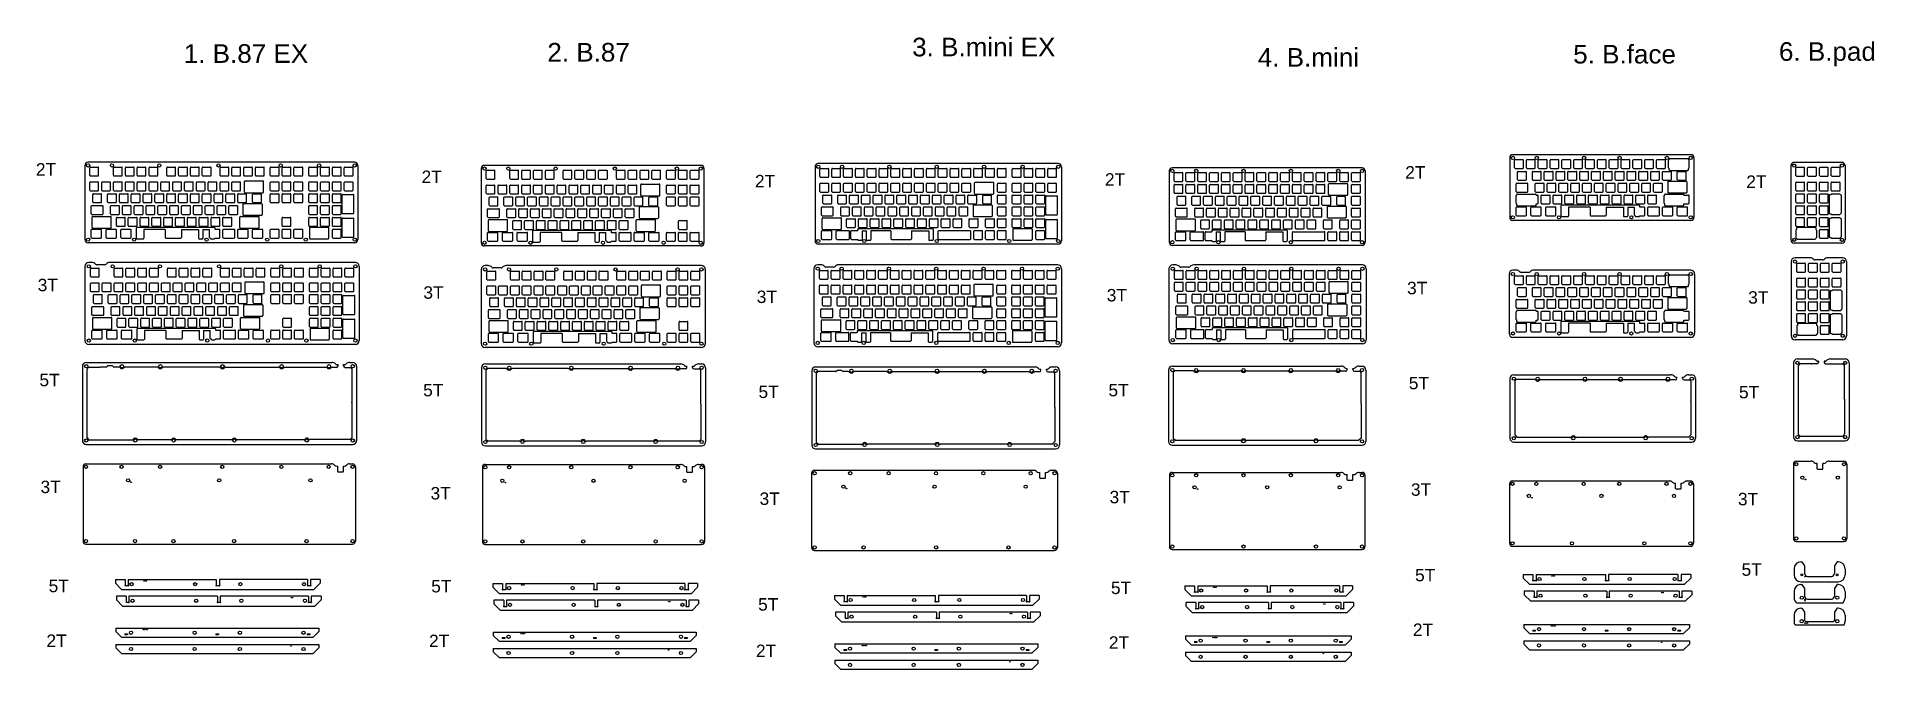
# Model space of a CAD drawing. Header units: millimetres. Extents: x 274 to 3232, y 733 to 1752.
import ezdxf

# ---------------------------------------------------------------- set-up
doc = ezdxf.new("R2010")
doc.units = ezdxf.units.MM
doc.styles.get("Standard").update_dxf_attribs({"font": 'arial.ttf'})

msp = doc.modelspace()

# ---------------------------------------------------------------- texts
for s, width, insert, char_height, attachment_point in [('3. B.mini EX', 324.277, (1683.1, 1750.3), 30, 1), ('1. B.87 EX', 273.039, (510.4, 1739.8), 30, 1), ('2. B.87', 161.45, (1095.8, 1741.9), 30, 1), ('4. B.mini', 175.072, (2239.5, 1733.7), 30, 1), ('5. B.face', 177.628, (2747.3, 1738.8), 30, 1), ('6. B.pad', 161.01, (3078.5, 1743.1), 30, 1), ('2T', 25.177, (272.4, 1548.4), 20, 1), ('2T', 25.177, (2476.9, 1543.5), 20, 1), ('2T', 25.177, (893.3, 1536.4), 20, 1), ('2T', 25.177, (1430, 1529.4), 20, 1), ('2T', 25.177, (1993.4, 1532.1), 20, 1), ('2T', 25.177, (3025.9, 1528.5), 20, 1), ('3T', 22.648, (275.3, 1362.1), 20, 1), ('3T', 22.648, (896.2, 1350), 20, 1), ('3T', 22.648, (1432.9, 1343.1), 20, 1), ('3T', 22.648, (1996.3, 1345.7), 20, 1), ('3T', 22.648, (2479.8, 1357.2), 20, 1), ('3T', 22.648, (3028.9, 1342.1), 20, 1), ('5T', 64.214, (278.1, 1209.1), 20, 1), ('5T', 64.214, (895.8, 1192.8), 20, 1), ('5T', 64.214, (1435.7, 1190.1), 20, 1), ('5T', 64.214, (1999.1, 1192.8), 20, 1), ('5T', 64.214, (2482.6, 1204.2), 20, 1), ('5T', 64.214, (3046.8, 1189.6), 20, 3), ('3T', 1.804, (279.8, 1037), 20, 1), ('3T', 1.804, (907.7, 1026.8), 20, 1), ('3T', 1.804, (1437.4, 1018), 20, 1), ('3T', 1.804, (2000.9, 1020.6), 20, 1), ('3T', 1.804, (2518.6, 1032.7), 20, 3), ('3T', 1.804, (3045.1, 1017.4), 20, 3), ('5T', 0.804, (3018.3, 903.8), 20, 1)]:
    msp.add_mtext_dynamic_manual_height_columns(s, width=width, gutter_width=12.5, heights=[0], dxfattribs=dict(insert=insert, char_height=char_height, attachment_point=attachment_point))
at = {"color": 1, "char_height": 20, "attachment_point": 1}
for s, width, insert in [('5T', 0.804, (2492.7, 895)), ('5T', 0.804, (292.9, 877.4)), ('5T', 0.804, (908.8, 877.1)), ('5T', 0.804, (2003.1, 874.4)), ('5T', 0.804, (1435.1, 847.8)), ('2T', 25.177, (2489.2, 807)), ('2T', 25.177, (289.4, 789.3)), ('2T', 25.177, (905.3, 789)), ('2T', 25.177, (1431.6, 773)), ('2T', 25.177, (1999.7, 786.4))]:
    msp.add_mtext_dynamic_manual_height_columns(s, width=width, gutter_width=12.5, heights=[0], dxfattribs=dict(at, insert=insert))

# ---------------------------------------------------------------- blocks, each defined once
blk = doc.blocks.new('switch hole for acrylic')
for p, q in [((-7.1, -6.1), (-7.1, 6.1)), ((-6.1, 7.1), (6.1, 7.1)), ((7.1, -6.1), (7.1, 6.1)), ((-6.1, -7.1), (6.1, -7.1))]:
    blk.add_line(p, q)
for centre, start, end in [((-6.1, 6.1), 90, 180), ((6.1, 6.1), 0, 90), ((-6.1, -6.1), 180, 270), ((6.1, -6.1), 270, 0)]:
    blk.add_arc(centre, 1, start, end)

# ---------------------------------------------------------------- linework, layer by layer
for p, q in [((351.4, 1544.7), (351.4, 1425.1)), ((785.7, 1549.8), (356.5, 1549.8)), ((790.8, 1544.7), (790.8, 1425.1)), ((989.5, 1539.6), (989.5, 1420.1)), ((1342.8, 1544.7), (994.6, 1544.7)), ((1347.9, 1539.6), (1347.9, 1420.1)), ((1526.8, 1542.5), (1526.8, 1423)), ((1918.3, 1547.6), (1531.9, 1547.6)), ((1923.4, 1542.5), (1923.4, 1423)), ((2407.4, 1540.9), (2102, 1540.9)), ((2645.1, 1556.8), (2645.1, 1461.1)), ((2936.6, 1561.9), (2650.2, 1561.9)), ((2900.6, 1540.9), (2900.6, 1553.1)), ((2901.6, 1554.1), (2901.8, 1554.1)), ((2901.6, 1539.9), (2901.8, 1539.9)), ((2901.8, 1554.1), (2901.8, 1554.6)), ((2901.8, 1537.7), (2901.8, 1539.9)), ((2902.8, 1555.6), (2931.7, 1555.6)), ((2932.7, 1554.1), (2932.7, 1554.6)), ((2932.7, 1554.1), (2932.9, 1554.1)), ((2932.7, 1537.7), (2932.7, 1539.9)), ((2932.9, 1539.9), (2932.7, 1539.9)), ((2933.9, 1540.9), (2933.9, 1553.1)), ((2941.7, 1556.8), (2941.7, 1461.1)), ((3097.9, 1544.4), (3097.9, 1424.8)), ((3179.8, 1549.5), (3103, 1549.5)), ((3184.9, 1544.4), (3184.9, 1424.8)), ((608.1, 1501.7), (608.1, 1518.6)), ((609.1, 1519.6), (638, 1519.6)), ((639, 1501.7), (639, 1518.6)), ((1246.1, 1496.6), (1246.1, 1513.6)), ((1247.1, 1514.6), (1276, 1514.6)), ((1277, 1496.6), (1277, 1513.6)), ((1783.5, 1499.6), (1783.5, 1516.5)), ((1784.5, 1517.5), (1813.4, 1517.5)), ((1814.4, 1499.6), (1814.4, 1516.5)), ((2096.9, 1535.8), (2096.9, 1421)), ((2353.5, 1497.6), (2353.5, 1514.5)), ((2354.5, 1515.5), (2383.4, 1515.5)), ((2384.4, 1497.6), (2384.4, 1514.5)), ((2412.5, 1535.8), (2412.5, 1421)), ((2655.3, 1502.8), (2655.3, 1515)), ((2656.3, 1516), (2673.3, 1516)), ((2674.3, 1502.8), (2674.3, 1515)), ((2899.4, 1518.3), (2899.4, 1501.3)), ((2900.4, 1519.3), (2929.3, 1519.3)), ((2902.8, 1536.7), (2931.7, 1536.7)), ((2930.3, 1518.3), (2930.3, 1501.3)), ((362.6, 1480), (379.6, 1480)), ((605.7, 1482.3), (605.7, 1465.3)), ((606.7, 1483.3), (635.6, 1483.3)), ((609.1, 1500.7), (638, 1500.7)), ((636.6, 1482.3), (636.6, 1465.3)), ((765.6, 1468), (765.6, 1496.9)), ((766.6, 1497.9), (783.5, 1497.9)), ((784.5, 1468), (784.5, 1496.9)), ((1247.1, 1495.6), (1276, 1495.6)), ((1781.1, 1480.2), (1781.1, 1463.2)), ((1782.1, 1481.2), (1811, 1481.2)), ((1784.5, 1498.6), (1813.4, 1498.6)), ((1812, 1480.2), (1812, 1463.2)), ((1898.1, 1465.9), (1898.1, 1494.8)), ((1899.1, 1495.8), (1916, 1495.8)), ((1917, 1465.9), (1917, 1494.8)), ((2352.2, 1479.2), (2381, 1479.2)), ((2354.5, 1496.6), (2383.4, 1496.6)), ((2655.3, 1483.8), (2655.3, 1496)), ((2656.3, 1501.8), (2673.3, 1501.8)), ((2656.3, 1497), (2656.5, 1497)), ((2656.3, 1482.8), (2656.5, 1482.8)), ((2656.5, 1497), (2656.5, 1497.5)), ((2656.5, 1480.5), (2656.5, 1482.8)), ((2657.5, 1498.5), (2686.4, 1498.5)), ((2657.5, 1479.5), (2686.4, 1479.5)), ((2687.4, 1497), (2687.4, 1497.5)), ((2687.4, 1497), (2690, 1497)), ((2687.4, 1482.8), (2690, 1482.8)), ((2687.4, 1480.5), (2687.4, 1482.8)), ((2691, 1483.8), (2691, 1496)), ((2728, 1463.3), (2728, 1480.2)), ((2729, 1481.2), (2853.1, 1481.2)), ((2854.1, 1480.2), (2854.1, 1477.9)), ((2893.5, 1483.8), (2893.5, 1496)), ((2894.5, 1497), (2894.7, 1497)), ((2894.5, 1482.8), (2894.7, 1482.8)), ((2894.7, 1497), (2894.7, 1497.5)), ((2894.7, 1480.5), (2894.7, 1482.8)), ((2895.7, 1498.5), (2924.5, 1498.5)), ((2895.7, 1479.5), (2924.5, 1479.5)), ((2900.4, 1500.3), (2929.3, 1500.3)), ((2925.5, 1497), (2925.5, 1497.5)), ((2925.5, 1497), (2932.9, 1497)), ((2925.5, 1480.5), (2925.5, 1482.8)), ((2925.5, 1482.8), (2932.9, 1482.8)), ((2933.9, 1483.8), (2933.9, 1496)), ((3159.6, 1496.6), (3159.6, 1467.7)), ((3160.6, 1497.6), (3162.8, 1497.6)), ((3162.8, 1497.8), (3162.8, 1497.6)), ((3163.8, 1498.8), (3176, 1498.8)), ((3177, 1497.8), (3177, 1497.6)), ((3177, 1497.6), (3177.5, 1497.6)), ((3178.5, 1496.6), (3178.5, 1467.7)), ((361.6, 1466.8), (361.6, 1479)), ((362.6, 1465.8), (379.6, 1465.8)), ((362.8, 1444.5), (362.8, 1461.5)), ((363.8, 1462.5), (392.7, 1462.5)), ((380.6, 1466.8), (380.6, 1479)), ((393.7, 1444.5), (393.7, 1461.5)), ((600.9, 1444.5), (600.9, 1461.5)), ((601.9, 1462.5), (630.8, 1462.5)), ((606.7, 1464.3), (635.6, 1464.3)), ((631.8, 1444.5), (631.8, 1461.5)), ((765.6, 1429.9), (765.6, 1458.8)), ((766.6, 1467), (783.5, 1467)), ((766.6, 1459.8), (783.5, 1459.8)), ((784.5, 1429.9), (784.5, 1458.8)), ((999.7, 1461.8), (999.7, 1474)), ((1000.7, 1475), (1017.7, 1475)), ((1000.7, 1460.8), (1017.7, 1460.8)), ((1000.9, 1439.5), (1000.9, 1456.4)), ((1001.9, 1457.4), (1030.8, 1457.4)), ((1018.7, 1461.8), (1018.7, 1474)), ((1031.8, 1439.5), (1031.8, 1456.4)), ((1239, 1439.5), (1239, 1456.4)), ((1240, 1457.4), (1268.9, 1457.4)), ((1243.8, 1477.3), (1243.8, 1460.3)), ((1244.8, 1478.3), (1273.6, 1478.3)), ((1244.8, 1459.3), (1273.6, 1459.3)), ((1269.9, 1439.5), (1269.9, 1456.4)), ((1274.6, 1477.3), (1274.6, 1460.3)), ((1537, 1464.7), (1537, 1476.9)), ((1538, 1477.9), (1555, 1477.9)), ((1538, 1463.7), (1555, 1463.7)), ((1538.2, 1442.4), (1538.2, 1459.3)), ((1539.2, 1460.3), (1568.1, 1460.3)), ((1556, 1464.7), (1556, 1476.9)), ((1569.1, 1442.4), (1569.1, 1459.3)), ((1782.1, 1462.2), (1811, 1462.2)), ((1898.1, 1427.8), (1898.1, 1456.7)), ((1899.1, 1464.9), (1916, 1464.9)), ((1899.1, 1457.7), (1916, 1457.7)), ((1917, 1427.8), (1917, 1456.7)), ((2107.1, 1462.8), (2107.1, 1475)), ((2108.1, 1476), (2125, 1476)), ((2108.1, 1461.8), (2125, 1461.8)), ((2108.3, 1440.5), (2108.3, 1457.4)), ((2109.3, 1458.4), (2138.1, 1458.4)), ((2126, 1462.8), (2126, 1475)), ((2139.1, 1440.5), (2139.1, 1457.4)), ((2351.2, 1478.2), (2351.2, 1461.3)), ((2352.2, 1460.3), (2381, 1460.3)), ((2382, 1478.2), (2382, 1461.3)), ((2936.6, 1456), (2650.2, 1456)), ((2655.3, 1464.7), (2655.3, 1476.9)), ((2656.3, 1477.9), (2670.9, 1477.9)), ((2656.3, 1463.7), (2670.9, 1463.7)), ((2671.9, 1464.7), (2671.9, 1476.9)), ((2679.2, 1464.7), (2679.2, 1476.9)), ((2680.2, 1477.9), (2694.7, 1477.9)), ((2680.2, 1463.7), (2694.7, 1463.7)), ((2695.7, 1464.7), (2695.7, 1476.9)), ((2703, 1464.7), (2703, 1476.9)), ((2704, 1477.9), (2718.5, 1477.9)), ((2704, 1463.7), (2718.5, 1463.7)), ((2719.5, 1464.7), (2719.5, 1476.9)), ((2729, 1462.3), (2738.8, 1462.3)), ((2739.8, 1477.5), (2739.8, 1463.3)), ((2774.4, 1477.5), (2739.8, 1477.5)), ((2774.4, 1477.5), (2774.4, 1464.7)), ((2775.4, 1463.7), (2799.5, 1463.7)), ((2800.5, 1477.5), (2828, 1477.5)), ((2800.5, 1477.5), (2800.5, 1464.7)), ((2828, 1477.5), (2828, 1463.3)), ((2829, 1462.3), (2834, 1462.3)), ((2835, 1477.5), (2835, 1463.3)), ((2835, 1477.5), (2845.8, 1477.5)), ((2845.8, 1464.7), (2845.8, 1477.5)), ((2846.8, 1463.7), (2847.1, 1463.7)), ((2847.1, 1463.7), (2847.1, 1463.3)), ((2848.1, 1462.3), (2853.1, 1462.3)), ((2854.1, 1477.9), (2861.4, 1477.9)), ((2854.1, 1463.7), (2854.1, 1463.3)), ((2854.1, 1463.7), (2861.4, 1463.7)), ((2862.4, 1464.7), (2862.4, 1476.9)), ((2867.3, 1464.7), (2867.3, 1476.9)), ((2868.3, 1477.9), (2885.2, 1477.9)), ((2868.3, 1463.7), (2885.2, 1463.7)), ((2886.2, 1464.7), (2886.2, 1476.9)), ((2891.1, 1464.7), (2891.1, 1476.9)), ((2892.1, 1477.9), (2906.7, 1477.9)), ((2892.1, 1463.7), (2906.7, 1463.7)), ((2907.7, 1464.7), (2907.7, 1476.9)), ((2914.9, 1464.7), (2914.9, 1476.9)), ((2915.9, 1477.9), (2930.5, 1477.9)), ((2915.9, 1463.7), (2930.5, 1463.7)), ((2931.5, 1464.7), (2931.5, 1476.9)), ((3159.6, 1458.5), (3159.6, 1429.6)), ((3160.6, 1466.7), (3162.8, 1466.7)), ((3160.6, 1459.5), (3162.8, 1459.5)), ((3162.8, 1466.5), (3162.8, 1466.7)), ((3162.8, 1459.7), (3162.8, 1459.5)), ((3163.8, 1465.5), (3176, 1465.5)), ((3163.8, 1460.7), (3176, 1460.7)), ((3177, 1466.7), (3177.5, 1466.7)), ((3177, 1466.5), (3177, 1466.7)), ((3177, 1459.7), (3177, 1459.5)), ((3177, 1459.5), (3177.5, 1459.5)), ((3178.5, 1458.5), (3178.5, 1429.6)), ((785.7, 1420), (356.5, 1420)), ((361.6, 1428.7), (361.6, 1440.9)), ((362.6, 1441.9), (377.2, 1441.9)), ((362.6, 1427.7), (377.2, 1427.7)), ((363.8, 1443.5), (392.7, 1443.5)), ((378.2, 1428.7), (378.2, 1440.9)), ((385.4, 1428.7), (385.4, 1440.9)), ((386.4, 1441.9), (401, 1441.9)), ((386.4, 1427.7), (401, 1427.7)), ((402, 1428.7), (402, 1440.9)), ((409.2, 1428.7), (409.2, 1440.9)), ((410.2, 1441.9), (424.8, 1441.9)), ((410.2, 1427.7), (424.8, 1427.7)), ((425.8, 1428.7), (425.8, 1440.9)), ((434.3, 1427.3), (434.3, 1444.2)), ((435.3, 1445.2), (559.3, 1445.2)), ((435.3, 1426.3), (445, 1426.3)), ((446, 1441.5), (446, 1427.3)), ((480.7, 1441.5), (446, 1441.5)), ((480.7, 1441.5), (480.7, 1428.7)), ((481.7, 1427.7), (505.8, 1427.7)), ((506.8, 1441.5), (534.3, 1441.5)), ((506.8, 1441.5), (506.8, 1428.7)), ((534.3, 1441.5), (534.3, 1427.3)), ((535.3, 1426.3), (540.3, 1426.3)), ((541.3, 1441.5), (541.3, 1427.3)), ((541.3, 1441.5), (552.1, 1441.5)), ((552.1, 1428.7), (552.1, 1441.5)), ((553.1, 1427.7), (553.3, 1427.7)), ((553.3, 1427.7), (553.3, 1427.3)), ((554.3, 1426.3), (559.3, 1426.3)), ((560.3, 1444.2), (560.3, 1441.9)), ((560.3, 1441.9), (567.7, 1441.9)), ((560.3, 1427.7), (560.3, 1427.3)), ((560.3, 1427.7), (567.7, 1427.7)), ((568.7, 1428.7), (568.7, 1440.9)), ((573.6, 1428.7), (573.6, 1440.9)), ((574.6, 1441.9), (591.5, 1441.9)), ((574.6, 1427.7), (591.5, 1427.7)), ((592.5, 1428.7), (592.5, 1440.9)), ((597.4, 1428.7), (597.4, 1440.9)), ((598.4, 1441.9), (612.9, 1441.9)), ((598.4, 1427.7), (612.9, 1427.7)), ((601.9, 1443.5), (630.8, 1443.5)), ((613.9, 1428.7), (613.9, 1440.9)), ((621.2, 1428.7), (621.2, 1440.9)), ((622.2, 1441.9), (636.8, 1441.9)), ((622.2, 1427.7), (636.8, 1427.7)), ((637.8, 1428.7), (637.8, 1440.9)), ((712.9, 1444.2), (712.9, 1427.2)), ((713.9, 1445.2), (742.7, 1445.2)), ((713.9, 1426.2), (742.7, 1426.2)), ((743.7, 1444.2), (743.7, 1427.2)), ((766.6, 1428.9), (783.5, 1428.9)), ((999.7, 1423.7), (999.7, 1435.9)), ((1000.7, 1436.9), (1015.3, 1436.9)), ((1000.7, 1422.7), (1015.3, 1422.7)), ((1001.9, 1438.5), (1030.8, 1438.5)), ((1016.3, 1423.7), (1016.3, 1435.9)), ((1023.5, 1423.7), (1023.5, 1435.9)), ((1024.5, 1436.9), (1039.1, 1436.9)), ((1024.5, 1422.7), (1039.1, 1422.7)), ((1040.1, 1423.7), (1040.1, 1435.9)), ((1047.3, 1423.7), (1047.3, 1435.9)), ((1048.3, 1436.9), (1062.9, 1436.9)), ((1048.3, 1422.7), (1062.9, 1422.7)), ((1063.9, 1423.7), (1063.9, 1435.9)), ((1072.3, 1422.3), (1072.3, 1439.2)), ((1073.3, 1440.2), (1197.4, 1440.2)), ((1073.3, 1421.3), (1083.1, 1421.3)), ((1084.1, 1436.5), (1084.1, 1422.3)), ((1118.8, 1436.5), (1084.1, 1436.5)), ((1118.8, 1436.5), (1118.8, 1423.7)), ((1119.8, 1422.7), (1143.9, 1422.7)), ((1144.9, 1436.5), (1172.4, 1436.5)), ((1144.9, 1436.5), (1144.9, 1423.7)), ((1172.4, 1436.5), (1172.4, 1422.3)), ((1173.4, 1421.3), (1178.4, 1421.3)), ((1179.4, 1436.5), (1179.4, 1422.3)), ((1179.4, 1436.5), (1190.2, 1436.5)), ((1190.2, 1423.7), (1190.2, 1436.5)), ((1191.2, 1422.7), (1191.4, 1422.7)), ((1191.4, 1422.7), (1191.4, 1422.3)), ((1192.4, 1421.3), (1197.4, 1421.3)), ((1198.4, 1439.2), (1198.4, 1436.9)), ((1198.4, 1436.9), (1205.8, 1436.9)), ((1198.4, 1422.7), (1198.4, 1422.3)), ((1198.4, 1422.7), (1205.8, 1422.7)), ((1206.8, 1423.7), (1206.8, 1435.9)), ((1211.6, 1423.7), (1211.6, 1435.9)), ((1212.6, 1436.9), (1229.6, 1436.9)), ((1212.6, 1422.7), (1229.6, 1422.7)), ((1230.6, 1423.7), (1230.6, 1435.9)), ((1235.4, 1423.7), (1235.4, 1435.9)), ((1236.4, 1436.9), (1251, 1436.9)), ((1236.4, 1422.7), (1251, 1422.7)), ((1240, 1438.5), (1268.9, 1438.5)), ((1252, 1423.7), (1252, 1435.9)), ((1259.2, 1423.7), (1259.2, 1435.9)), ((1260.2, 1436.9), (1274.8, 1436.9)), ((1260.2, 1422.7), (1274.8, 1422.7)), ((1275.8, 1423.7), (1275.8, 1435.9)), ((1537, 1426.6), (1537, 1438.8)), ((1538, 1439.8), (1552.6, 1439.8)), ((1538, 1425.6), (1552.6, 1425.6)), ((1539.2, 1441.4), (1568.1, 1441.4)), ((1553.6, 1426.6), (1553.6, 1438.8)), ((1560.8, 1426.6), (1560.8, 1438.8)), ((1561.8, 1439.8), (1581.2, 1439.8)), ((1561.8, 1425.6), (1581.2, 1425.6)), ((1582.2, 1426.6), (1582.2, 1438.8)), ((1584.6, 1426.6), (1584.6, 1438.8)), ((1585.6, 1439.8), (1595.4, 1439.8)), ((1585.6, 1425.6), (1595.4, 1425.6)), ((1595.4, 1442.1), (1595.4, 1439.8)), ((1595.4, 1425.6), (1595.4, 1425.2)), ((1596.4, 1443.1), (1715.7, 1443.1)), ((1596.4, 1424.2), (1601.4, 1424.2)), ((1602.4, 1439.4), (1602.4, 1425.2)), ((1602.4, 1439.4), (1609.7, 1439.4)), ((1609.7, 1425.2), (1609.7, 1439.4)), ((1610.7, 1424.2), (1615.7, 1424.2)), ((1616.7, 1439.4), (1616.7, 1425.2)), ((1648.9, 1439.4), (1616.7, 1439.4)), ((1648.9, 1439.4), (1648.9, 1426.6)), ((1649.9, 1425.6), (1681.2, 1425.6)), ((1682.2, 1439.4), (1682.2, 1426.6)), ((1682.2, 1439.4), (1709.7, 1439.4)), ((1709.7, 1439.4), (1709.7, 1425.2)), ((1710.7, 1424.2), (1715.7, 1424.2)), ((1716.7, 1442.1), (1716.7, 1425.2)), ((1725.1, 1426.6), (1725.1, 1438.8)), ((1726.1, 1439.8), (1776.4, 1439.8)), ((1726.1, 1425.6), (1776.4, 1425.6)), ((1777.4, 1426.6), (1777.4, 1438.8)), ((1845.4, 1442.1), (1845.4, 1425.1)), ((1846.4, 1443.1), (1875.3, 1443.1)), ((1846.4, 1424.1), (1875.3, 1424.1)), ((1876.3, 1442.1), (1876.3, 1425.1)), ((1899.1, 1426.8), (1916, 1426.8)), ((2107.1, 1424.7), (2107.1, 1436.9)), ((2108.1, 1437.9), (2122.7, 1437.9)), ((2108.1, 1423.7), (2122.7, 1423.7)), ((2109.3, 1439.5), (2138.1, 1439.5)), ((2123.7, 1424.7), (2123.7, 1436.9)), ((2130.9, 1424.7), (2130.9, 1436.9)), ((2131.9, 1437.9), (2151.2, 1437.9)), ((2131.9, 1423.7), (2151.2, 1423.7)), ((2152.2, 1424.7), (2152.2, 1436.9)), ((2154.7, 1424.7), (2154.7, 1436.9)), ((2155.7, 1437.9), (2165.4, 1437.9)), ((2155.7, 1423.7), (2165.4, 1423.7)), ((2165.4, 1440.1), (2165.4, 1437.9)), ((2165.4, 1423.7), (2165.4, 1423.2)), ((2166.4, 1441.1), (2285.7, 1441.1)), ((2166.4, 1422.2), (2171.4, 1422.2)), ((2172.4, 1437.5), (2172.4, 1423.2)), ((2172.4, 1437.5), (2179.7, 1437.5)), ((2179.7, 1423.2), (2179.7, 1437.5)), ((2180.7, 1422.2), (2185.7, 1422.2)), ((2186.7, 1437.5), (2186.7, 1423.2)), ((2219, 1437.5), (2186.7, 1437.5)), ((2219, 1437.5), (2219, 1424.7)), ((2220, 1423.7), (2251.2, 1423.7)), ((2252.2, 1437.5), (2252.2, 1424.7)), ((2252.2, 1437.5), (2279.7, 1437.5)), ((2279.7, 1437.5), (2279.7, 1423.2)), ((2280.7, 1422.2), (2285.7, 1422.2)), ((2286.7, 1440.1), (2286.7, 1423.2)), ((2295.2, 1424.7), (2295.2, 1436.9)), ((2296.2, 1437.9), (2346.5, 1437.9)), ((2296.2, 1423.7), (2346.5, 1423.7)), ((2347.5, 1424.7), (2347.5, 1436.9)), ((3105.7, 1440.6), (3105.7, 1428.4)), ((3106.7, 1441.6), (3106.9, 1441.6)), ((3106.7, 1427.4), (3106.9, 1427.4)), ((3106.9, 1443.9), (3106.9, 1441.6)), ((3106.9, 1427.4), (3106.9, 1427)), ((3136.7, 1444.9), (3107.9, 1444.9)), ((3107.9, 1426), (3136.7, 1426)), ((3137.7, 1443.9), (3137.7, 1441.6)), ((3137.9, 1441.6), (3137.7, 1441.6)), ((3137.7, 1427.4), (3137.7, 1427)), ((3137.9, 1427.4), (3137.7, 1427.4)), ((3138.9, 1440.6), (3138.9, 1428.4)), ((3160.6, 1428.6), (3162.8, 1428.6)), ((3162.8, 1428.4), (3162.8, 1428.6)), ((3163.8, 1427.4), (3176, 1427.4)), ((3177, 1428.6), (3177.5, 1428.6)), ((3177, 1428.4), (3177, 1428.6)), ((1342.8, 1415), (994.6, 1415)), ((1918.3, 1417.9), (1531.9, 1417.9)), ((2407.4, 1415.9), (2102, 1415.9)), ((3179.8, 1419.7), (3103, 1419.7)), ((3128.5, 1396), (3104.4, 1396)), ((3149, 1392.4), (3136.6, 1392.4)), ((3181.2, 1396), (3157.1, 1396)), ((351.4, 1382.1), (351.4, 1262.6)), ((362.6, 1388.3), (357.6, 1388.3)), ((383.1, 1384.8), (370.7, 1384.8)), ((786.8, 1388.3), (391.2, 1388.3)), ((793, 1382.1), (793, 1262.6)), ((989.4, 1377.1), (989.4, 1257.6)), ((1000.7, 1383.3), (995.6, 1383.3)), ((1021.2, 1379.7), (1008.8, 1379.7)), ((1343.9, 1383.3), (1029.3, 1383.3)), ((1350.1, 1377.1), (1350.1, 1257.6)), ((1524.9, 1378.4), (1524.9, 1258.9)), ((1536.2, 1384.6), (1531.1, 1384.6)), ((1556.7, 1381), (1544.3, 1381)), ((1917.5, 1384.6), (1564.8, 1384.6)), ((1923.7, 1378.4), (1923.7, 1258.9)), ((2096.4, 1378.2), (2096.4, 1263.4)), ((2107.7, 1384.4), (2102.6, 1384.4)), ((2128.1, 1380.8), (2115.8, 1380.8)), ((2408, 1384.4), (2136.3, 1384.4)), ((2414.2, 1378.2), (2414.2, 1263.4)), ((2644, 1369.8), (2644, 1274)), ((2655.3, 1376), (2650.2, 1376)), ((2675.8, 1372.4), (2663.4, 1372.4)), ((2936.6, 1376), (2683.9, 1376)), ((2900.6, 1353.9), (2900.6, 1366.1)), ((2901.6, 1367.1), (2901.8, 1367.1)), ((2901.8, 1367.1), (2901.8, 1367.5)), ((2902.8, 1368.5), (2931.7, 1368.5)), ((2932.7, 1367.1), (2932.7, 1367.5)), ((2932.7, 1367.1), (2932.9, 1367.1)), ((2933.9, 1353.9), (2933.9, 1366.1)), ((2942.8, 1369.8), (2942.8, 1274)), ((3098.2, 1389.8), (3098.2, 1270.2)), ((3187.4, 1389.8), (3187.4, 1270.2)), ((609.1, 1339.2), (609.1, 1356.1)), ((610.1, 1357.1), (639, 1357.1)), ((610.1, 1338.2), (639, 1338.2)), ((640, 1339.2), (640, 1356.1)), ((766.6, 1305.5), (766.6, 1334.4)), ((767.6, 1335.4), (784.6, 1335.4)), ((785.6, 1305.5), (785.6, 1334.4)), ((1247.2, 1334.1), (1247.2, 1351.1)), ((1248.2, 1352.1), (1277.1, 1352.1)), ((1248.2, 1333.1), (1277.1, 1333.1)), ((1278.1, 1334.1), (1278.1, 1351.1)), ((1782.7, 1335.4), (1782.7, 1352.4)), ((1783.7, 1353.4), (1812.6, 1353.4)), ((1783.7, 1334.4), (1812.6, 1334.4)), ((1813.6, 1335.4), (1813.6, 1352.4)), ((1898.3, 1331.7), (1915.2, 1331.7)), ((2354.2, 1340), (2354.2, 1356.9)), ((2355.2, 1357.9), (2384.1, 1357.9)), ((2355.2, 1339), (2384.1, 1339)), ((2385.1, 1340), (2385.1, 1356.9)), ((2899.4, 1331.2), (2899.4, 1314.3)), ((2900.4, 1332.2), (2929.3, 1332.2)), ((2901.6, 1352.9), (2901.8, 1352.9)), ((2901.8, 1350.6), (2901.8, 1352.9)), ((2902.8, 1349.6), (2931.7, 1349.6)), ((2930.3, 1331.2), (2930.3, 1314.3)), ((2932.7, 1350.6), (2932.7, 1352.9)), ((2932.9, 1352.9), (2932.7, 1352.9)), ((3161, 1342), (3161, 1313.1)), ((3162, 1343), (3164.3, 1343)), ((3164.3, 1343.2), (3164.3, 1343)), ((3165.3, 1344.2), (3177.5, 1344.2)), ((3178.5, 1343.2), (3178.5, 1343)), ((3178.5, 1343), (3178.9, 1343)), ((3179.9, 1342), (3179.9, 1313.1)), ((362.7, 1304.3), (362.7, 1316.5)), ((363.7, 1317.5), (380.6, 1317.5)), ((363.7, 1303.3), (380.6, 1303.3)), ((381.6, 1304.3), (381.6, 1316.5)), ((606.8, 1319.8), (606.8, 1302.8)), ((607.8, 1320.8), (636.6, 1320.8)), ((607.8, 1301.8), (636.6, 1301.8)), ((637.6, 1319.8), (637.6, 1302.8)), ((767.6, 1304.5), (784.6, 1304.5)), ((1000.8, 1299.3), (1000.8, 1311.5)), ((1001.8, 1312.5), (1018.7, 1312.5)), ((1019.7, 1299.3), (1019.7, 1311.5)), ((1244.8, 1314.7), (1244.8, 1297.8)), ((1245.8, 1315.7), (1274.7, 1315.7)), ((1275.7, 1314.7), (1275.7, 1297.8)), ((1536.2, 1300.6), (1536.2, 1312.8)), ((1537.2, 1313.8), (1554.2, 1313.8)), ((1555.2, 1300.6), (1555.2, 1312.8)), ((1780.3, 1316.1), (1780.3, 1299.1)), ((1781.3, 1317.1), (1810.2, 1317.1)), ((1811.2, 1316.1), (1811.2, 1299.1)), ((1897.3, 1301.8), (1897.3, 1330.7)), ((1916.2, 1301.8), (1916.2, 1330.7)), ((2107.7, 1305.2), (2107.7, 1317.4)), ((2108.7, 1318.4), (2125.7, 1318.4)), ((2108.7, 1304.2), (2125.7, 1304.2)), ((2126.7, 1305.2), (2126.7, 1317.4)), ((2351.8, 1320.6), (2351.8, 1303.7)), ((2352.8, 1321.6), (2381.7, 1321.6)), ((2352.8, 1302.7), (2381.7, 1302.7)), ((2382.7, 1320.6), (2382.7, 1303.7)), ((2655.3, 1315.8), (2655.3, 1328)), ((2655.3, 1296.7), (2655.3, 1308.9)), ((2656.3, 1329), (2673.3, 1329)), ((2656.3, 1314.8), (2673.3, 1314.8)), ((2656.3, 1309.9), (2656.5, 1309.9)), ((2656.5, 1309.9), (2656.5, 1310.4)), ((2657.5, 1311.4), (2686.4, 1311.4)), ((2674.3, 1315.8), (2674.3, 1328)), ((2687.4, 1309.9), (2687.4, 1310.4)), ((2687.4, 1309.9), (2690, 1309.9)), ((2691, 1296.7), (2691, 1308.9)), ((2893.5, 1296.7), (2893.5, 1308.9)), ((2894.5, 1309.9), (2894.7, 1309.9)), ((2894.7, 1309.9), (2894.7, 1310.4)), ((2895.7, 1311.4), (2924.5, 1311.4)), ((2900.4, 1313.3), (2929.3, 1313.3)), ((2925.5, 1309.9), (2925.5, 1310.4)), ((2925.5, 1309.9), (2932.9, 1309.9)), ((2933.9, 1296.7), (2933.9, 1308.9)), ((3161, 1303.9), (3161, 1275)), ((3162, 1312.1), (3164.3, 1312.1)), ((3162, 1304.9), (3164.3, 1304.9)), ((3164.3, 1311.9), (3164.3, 1312.1)), ((3164.3, 1305.1), (3164.3, 1304.9)), ((3165.3, 1310.9), (3177.5, 1310.9)), ((3165.3, 1306.1), (3177.5, 1306.1)), ((3178.5, 1312.1), (3178.9, 1312.1)), ((3178.5, 1311.9), (3178.5, 1312.1)), ((3178.5, 1305.1), (3178.5, 1304.9)), ((3178.5, 1304.9), (3178.9, 1304.9)), ((3179.9, 1303.9), (3179.9, 1275)), ((362.7, 1266.2), (362.7, 1278.4)), ((363.7, 1279.4), (378.3, 1279.4)), ((363.9, 1282), (363.9, 1298.9)), ((364.9, 1299.9), (393.7, 1299.9)), ((364.9, 1281), (393.7, 1281)), ((379.3, 1266.2), (379.3, 1278.4)), ((386.5, 1266.2), (386.5, 1278.4)), ((387.5, 1279.4), (402.1, 1279.4)), ((394.7, 1282), (394.7, 1298.9)), ((403.1, 1266.2), (403.1, 1278.4)), ((410.3, 1266.2), (410.3, 1278.4)), ((411.3, 1279.4), (425.9, 1279.4)), ((426.9, 1266.2), (426.9, 1278.4)), ((435.3, 1264.8), (435.3, 1281.7)), ((436.3, 1282.7), (560.4, 1282.7)), ((447.1, 1279), (447.1, 1264.8)), ((481.7, 1279), (447.1, 1279)), ((481.7, 1279), (481.7, 1266.2)), ((507.8, 1279), (535.3, 1279)), ((507.8, 1279), (507.8, 1266.2)), ((535.3, 1279), (535.3, 1264.8)), ((542.3, 1279), (542.3, 1264.8)), ((542.3, 1279), (553.2, 1279)), ((553.2, 1266.2), (553.2, 1279)), ((561.4, 1281.7), (561.4, 1279.4)), ((561.4, 1279.4), (568.8, 1279.4)), ((569.8, 1266.2), (569.8, 1278.4)), ((574.6, 1266.2), (574.6, 1278.4)), ((575.6, 1279.4), (592.6, 1279.4)), ((593.6, 1266.2), (593.6, 1278.4)), ((598.4, 1266.2), (598.4, 1278.4)), ((599.4, 1279.4), (614, 1279.4)), ((602, 1282), (602, 1298.9)), ((603, 1299.9), (631.9, 1299.9)), ((603, 1281), (631.9, 1281)), ((615, 1266.2), (615, 1278.4)), ((622.2, 1266.2), (622.2, 1278.4)), ((623.2, 1279.4), (637.8, 1279.4)), ((632.9, 1282), (632.9, 1298.9)), ((638.8, 1266.2), (638.8, 1278.4)), ((713.9, 1281.7), (713.9, 1264.7)), ((714.9, 1282.7), (743.8, 1282.7)), ((744.8, 1281.7), (744.8, 1264.7)), ((766.6, 1267.4), (766.6, 1296.3)), ((767.6, 1297.3), (784.6, 1297.3)), ((785.6, 1267.4), (785.6, 1296.3)), ((1000.8, 1261.2), (1000.8, 1273.4)), ((1001.8, 1298.3), (1018.7, 1298.3)), ((1001.8, 1274.4), (1016.3, 1274.4)), ((1001.9, 1277), (1001.9, 1293.9)), ((1002.9, 1294.9), (1031.8, 1294.9)), ((1002.9, 1276), (1031.8, 1276)), ((1017.3, 1261.2), (1017.3, 1273.4)), ((1024.6, 1261.2), (1024.6, 1273.4)), ((1025.6, 1274.4), (1040.1, 1274.4)), ((1032.8, 1277), (1032.8, 1293.9)), ((1041.1, 1261.2), (1041.1, 1273.4)), ((1048.4, 1261.2), (1048.4, 1273.4)), ((1049.4, 1274.4), (1064, 1274.4)), ((1065, 1261.2), (1065, 1273.4)), ((1073.4, 1259.8), (1073.4, 1276.6)), ((1074.4, 1277.6), (1198.5, 1277.6)), ((1085.2, 1274), (1085.2, 1259.8)), ((1119.8, 1274), (1085.2, 1274)), ((1119.8, 1274), (1119.8, 1261.2)), ((1145.9, 1274), (1173.4, 1274)), ((1145.9, 1274), (1145.9, 1261.2)), ((1173.4, 1274), (1173.4, 1259.8)), ((1180.4, 1274), (1180.4, 1259.8)), ((1180.4, 1274), (1191.3, 1274)), ((1191.3, 1261.2), (1191.3, 1274)), ((1199.5, 1276.6), (1199.5, 1274.4)), ((1199.5, 1274.4), (1206.8, 1274.4)), ((1207.8, 1261.2), (1207.8, 1273.4)), ((1212.7, 1261.2), (1212.7, 1273.4)), ((1213.7, 1274.4), (1230.6, 1274.4)), ((1231.6, 1261.2), (1231.6, 1273.4)), ((1236.5, 1261.2), (1236.5, 1273.4)), ((1237.5, 1274.4), (1252.1, 1274.4)), ((1240.1, 1277), (1240.1, 1293.9)), ((1241.1, 1294.9), (1269.9, 1294.9)), ((1241.1, 1276), (1269.9, 1276)), ((1245.8, 1296.8), (1274.7, 1296.8)), ((1253.1, 1261.2), (1253.1, 1273.4)), ((1260.3, 1261.2), (1260.3, 1273.4)), ((1261.3, 1274.4), (1275.9, 1274.4)), ((1270.9, 1277), (1270.9, 1293.9)), ((1276.9, 1261.2), (1276.9, 1273.4)), ((1536.2, 1262.5), (1536.2, 1274.7)), ((1537.2, 1299.6), (1554.2, 1299.6)), ((1537.2, 1275.7), (1551.8, 1275.7)), ((1537.4, 1278.3), (1537.4, 1295.2)), ((1538.4, 1296.2), (1567.3, 1296.2)), ((1538.4, 1277.3), (1567.3, 1277.3)), ((1552.8, 1262.5), (1552.8, 1274.7)), ((1560, 1262.5), (1560, 1274.7)), ((1561, 1275.7), (1580.4, 1275.7)), ((1568.3, 1278.3), (1568.3, 1295.2)), ((1581.4, 1262.5), (1581.4, 1274.7)), ((1583.9, 1262.5), (1583.9, 1274.7)), ((1584.9, 1275.7), (1594.6, 1275.7)), ((1594.6, 1278), (1594.6, 1275.7)), ((1595.6, 1279), (1714.9, 1279)), ((1601.6, 1275.3), (1601.6, 1261.1)), ((1601.6, 1275.3), (1608.9, 1275.3)), ((1608.9, 1261.1), (1608.9, 1275.3)), ((1615.9, 1275.3), (1615.9, 1261.1)), ((1648.2, 1275.3), (1615.9, 1275.3)), ((1648.2, 1275.3), (1648.2, 1262.5)), ((1681.4, 1275.3), (1681.4, 1262.5)), ((1681.4, 1275.3), (1708.9, 1275.3)), ((1708.9, 1275.3), (1708.9, 1261.1)), ((1715.9, 1278), (1715.9, 1261.1)), ((1724.3, 1262.5), (1724.3, 1274.7)), ((1725.3, 1275.7), (1775.6, 1275.7)), ((1776.6, 1262.5), (1776.6, 1274.7)), ((1781.3, 1298.1), (1810.2, 1298.1)), ((1844.6, 1278), (1844.6, 1261)), ((1845.6, 1279), (1874.5, 1279)), ((1875.5, 1278), (1875.5, 1261)), ((1897.3, 1263.7), (1897.3, 1292.6)), ((1898.3, 1300.8), (1915.2, 1300.8)), ((1898.3, 1293.6), (1915.2, 1293.6)), ((1916.2, 1263.7), (1916.2, 1292.6)), ((2107.7, 1267.1), (2107.7, 1279.3)), ((2108.7, 1280.3), (2123.3, 1280.3)), ((2108.9, 1282.8), (2108.9, 1299.8)), ((2109.9, 1300.8), (2138.8, 1300.8)), ((2109.9, 1281.8), (2138.8, 1281.8)), ((2124.3, 1267.1), (2124.3, 1279.3)), ((2131.5, 1267.1), (2131.5, 1279.3)), ((2132.5, 1280.3), (2151.9, 1280.3)), ((2139.8, 1282.8), (2139.8, 1299.8)), ((2152.9, 1267.1), (2152.9, 1279.3)), ((2155.3, 1267.1), (2155.3, 1279.3)), ((2156.3, 1280.3), (2166.1, 1280.3)), ((2166.1, 1282.5), (2166.1, 1280.3)), ((2167.1, 1283.5), (2286.4, 1283.5)), ((2173.1, 1279.9), (2173.1, 1265.6)), ((2173.1, 1279.9), (2180.4, 1279.9)), ((2180.4, 1265.6), (2180.4, 1279.9)), ((2187.4, 1279.9), (2187.4, 1265.6)), ((2219.6, 1279.9), (2187.4, 1279.9)), ((2219.6, 1279.9), (2219.6, 1267.1)), ((2252.9, 1279.9), (2252.9, 1267.1)), ((2252.9, 1279.9), (2280.4, 1279.9)), ((2280.4, 1279.9), (2280.4, 1265.6)), ((2287.4, 1282.5), (2287.4, 1265.6)), ((2295.8, 1267.1), (2295.8, 1279.3)), ((2296.8, 1280.3), (2347.1, 1280.3)), ((2348.1, 1267.1), (2348.1, 1279.3)), ((2655.3, 1277.7), (2655.3, 1289.9)), ((2656.3, 1295.7), (2656.5, 1295.7)), ((2656.3, 1290.9), (2670.9, 1290.9)), ((2656.3, 1276.7), (2670.9, 1276.7)), ((2656.5, 1293.4), (2656.5, 1295.7)), ((2657.5, 1292.4), (2686.4, 1292.4)), ((2671.9, 1277.7), (2671.9, 1289.9)), ((2679.2, 1277.7), (2679.2, 1289.9)), ((2680.2, 1290.9), (2694.7, 1290.9)), ((2680.2, 1276.7), (2694.7, 1276.7)), ((2687.4, 1295.7), (2690, 1295.7)), ((2687.4, 1293.4), (2687.4, 1295.7)), ((2695.7, 1277.7), (2695.7, 1289.9)), ((2703, 1277.7), (2703, 1289.9)), ((2704, 1290.9), (2718.5, 1290.9)), ((2704, 1276.7), (2718.5, 1276.7)), ((2719.5, 1277.7), (2719.5, 1289.9)), ((2728, 1276.2), (2728, 1293.1)), ((2729, 1294.1), (2853.1, 1294.1)), ((2729, 1275.2), (2738.8, 1275.2)), ((2739.8, 1290.5), (2739.8, 1276.2)), ((2774.4, 1290.5), (2739.8, 1290.5)), ((2774.4, 1290.5), (2774.4, 1277.7)), ((2775.4, 1276.7), (2799.5, 1276.7)), ((2800.5, 1290.5), (2828, 1290.5)), ((2800.5, 1290.5), (2800.5, 1277.7)), ((2828, 1290.5), (2828, 1276.2)), ((2829, 1275.2), (2834, 1275.2)), ((2835, 1290.5), (2835, 1276.2)), ((2835, 1290.5), (2845.8, 1290.5)), ((2845.8, 1277.7), (2845.8, 1290.5)), ((2846.8, 1276.7), (2847.1, 1276.7)), ((2847.1, 1276.7), (2847.1, 1276.2)), ((2848.1, 1275.2), (2853.1, 1275.2)), ((2854.1, 1293.1), (2854.1, 1290.9)), ((2854.1, 1290.9), (2861.4, 1290.9)), ((2854.1, 1276.7), (2854.1, 1276.2)), ((2854.1, 1276.7), (2861.4, 1276.7)), ((2862.4, 1277.7), (2862.4, 1289.9)), ((2867.3, 1277.7), (2867.3, 1289.9)), ((2868.3, 1290.9), (2885.2, 1290.9)), ((2868.3, 1276.7), (2885.2, 1276.7)), ((2886.2, 1277.7), (2886.2, 1289.9)), ((2891.1, 1277.7), (2891.1, 1289.9)), ((2892.1, 1290.9), (2906.7, 1290.9)), ((2892.1, 1276.7), (2906.7, 1276.7)), ((2894.5, 1295.7), (2894.7, 1295.7)), ((2894.7, 1293.4), (2894.7, 1295.7)), ((2895.7, 1292.4), (2924.5, 1292.4)), ((2907.7, 1277.7), (2907.7, 1289.9)), ((2914.9, 1277.7), (2914.9, 1289.9)), ((2915.9, 1290.9), (2930.5, 1290.9)), ((2915.9, 1276.7), (2930.5, 1276.7)), ((2925.5, 1293.4), (2925.5, 1295.7)), ((2925.5, 1295.7), (2932.9, 1295.7)), ((2931.5, 1277.7), (2931.5, 1289.9)), ((3107.1, 1286), (3107.1, 1273.8)), ((3108.1, 1287), (3108.3, 1287)), ((3108.1, 1272.8), (3108.3, 1272.8)), ((3108.3, 1289.3), (3108.3, 1287)), ((3108.3, 1272.8), (3108.3, 1272.3)), ((3138.2, 1290.3), (3109.3, 1290.3)), ((3139.2, 1289.3), (3139.2, 1287)), ((3139.4, 1287), (3139.2, 1287)), ((3139.2, 1272.8), (3139.2, 1272.3)), ((3139.4, 1272.8), (3139.2, 1272.8)), ((3140.4, 1286), (3140.4, 1273.8)), ((3162, 1274), (3164.3, 1274)), ((3164.3, 1273.8), (3164.3, 1274)), ((3165.3, 1272.8), (3177.5, 1272.8)), ((3178.5, 1274), (3178.9, 1274)), ((3178.5, 1273.8), (3178.5, 1274)), ((786.8, 1256.4), (357.6, 1256.4)), ((363.7, 1265.2), (378.3, 1265.2)), ((387.5, 1265.2), (402.1, 1265.2)), ((411.3, 1265.2), (425.9, 1265.2)), ((436.3, 1263.8), (446.1, 1263.8)), ((482.7, 1265.2), (506.8, 1265.2)), ((536.3, 1263.8), (541.3, 1263.8)), ((554.2, 1265.2), (554.4, 1265.2)), ((554.4, 1265.2), (554.4, 1264.8)), ((555.4, 1263.8), (560.4, 1263.8)), ((561.4, 1265.2), (561.4, 1264.8)), ((561.4, 1265.2), (568.8, 1265.2)), ((575.6, 1265.2), (592.6, 1265.2)), ((599.4, 1265.2), (614, 1265.2)), ((623.2, 1265.2), (637.8, 1265.2)), ((714.9, 1263.7), (743.8, 1263.7)), ((767.6, 1266.4), (784.6, 1266.4)), ((1343.9, 1251.4), (995.6, 1251.4)), ((1001.8, 1260.2), (1016.3, 1260.2)), ((1025.6, 1260.2), (1040.1, 1260.2)), ((1049.4, 1260.2), (1064, 1260.2)), ((1074.4, 1258.8), (1084.2, 1258.8)), ((1120.8, 1260.2), (1144.9, 1260.2)), ((1174.4, 1258.8), (1179.4, 1258.8)), ((1192.3, 1260.2), (1192.5, 1260.2)), ((1192.5, 1260.2), (1192.5, 1259.8)), ((1193.5, 1258.8), (1198.5, 1258.8)), ((1199.5, 1260.2), (1199.5, 1259.8)), ((1199.5, 1260.2), (1206.8, 1260.2)), ((1213.7, 1260.2), (1230.6, 1260.2)), ((1237.5, 1260.2), (1252.1, 1260.2)), ((1261.3, 1260.2), (1275.9, 1260.2)), ((1917.5, 1252.7), (1531.1, 1252.7)), ((1537.2, 1261.5), (1551.8, 1261.5)), ((1561, 1261.5), (1580.4, 1261.5)), ((1584.9, 1261.5), (1594.6, 1261.5)), ((1594.6, 1261.5), (1594.6, 1261.1)), ((1595.6, 1260.1), (1600.6, 1260.1)), ((1609.9, 1260.1), (1614.9, 1260.1)), ((1649.2, 1261.5), (1680.4, 1261.5)), ((1709.9, 1260.1), (1714.9, 1260.1)), ((1725.3, 1261.5), (1775.6, 1261.5)), ((1845.6, 1260), (1874.5, 1260)), ((1898.3, 1262.7), (1915.2, 1262.7)), ((2408, 1257.2), (2102.6, 1257.2)), ((2108.7, 1266.1), (2123.3, 1266.1)), ((2132.5, 1266.1), (2151.9, 1266.1)), ((2156.3, 1266.1), (2166.1, 1266.1)), ((2166.1, 1266.1), (2166.1, 1265.6)), ((2167.1, 1264.6), (2172.1, 1264.6)), ((2181.4, 1264.6), (2186.4, 1264.6)), ((2220.6, 1266.1), (2251.9, 1266.1)), ((2281.4, 1264.6), (2286.4, 1264.6)), ((2296.8, 1266.1), (2347.1, 1266.1)), ((2936.6, 1267.8), (2650.2, 1267.8)), ((3181.2, 1264), (3104.4, 1264)), ((3109.3, 1271.3), (3138.2, 1271.3)), ((347.2, 1221.3), (347.2, 1101.7)), ((353.4, 1227.5), (749, 1227.5)), ((357.2, 1219.5), (354.5, 1216.8)), ((354.5, 1216.8), (354.5, 1106.3)), ((375, 1219.5), (357.2, 1219.5)), ((385.9, 1219.9), (376.8, 1219.9)), ((395.7, 1221.7), (387.9, 1221.7)), ((406.5, 1219.9), (397.7, 1219.9)), ((467.7, 1219.9), (415.9, 1219.9)), ((567.7, 1219.9), (477.8, 1219.9)), ((577.9, 1219.9), (663, 1219.9)), ((739.5, 1219.5), (672.8, 1219.5)), ((756.3, 1219.5), (749, 1219.5)), ((757.1, 1223.9), (758.8, 1223.9)), ((758.8, 1222), (758.8, 1223.9)), ((758.8, 1222), (758.8, 1223.9)), ((767.8, 1223.9), (769.5, 1223.9)), ((767.8, 1222), (767.8, 1223.9)), ((767.8, 1222), (767.8, 1223.9)), ((770.3, 1219.5), (778.9, 1219.5)), ((777.6, 1227.5), (782.6, 1227.5)), ((778.9, 1219.5), (780.9, 1217.4)), ((780.9, 1217.4), (780.9, 1164.3)), ((788.8, 1221.3), (788.8, 1101.7)), ((989.8, 1218.8), (989.8, 1099.3)), ((996, 1225), (1310.6, 1225)), ((1000.2, 1217.4), (997, 1214.3)), ((997, 1214.3), (997, 1103.8)), ((1029.3, 1217.4), (1000.2, 1217.4)), ((1129.3, 1217.4), (1039.5, 1217.4)), ((1139.5, 1217.4), (1224.6, 1217.4)), ((1301.1, 1217), (1234.4, 1217)), ((1317.9, 1217), (1310.6, 1217)), ((1318.7, 1221.4), (1320.4, 1221.4)), ((1320.4, 1219.5), (1320.4, 1221.4)), ((1320.4, 1219.5), (1320.4, 1221.4)), ((1329.4, 1219.5), (1329.4, 1221.4)), ((1329.4, 1219.5), (1329.4, 1221.4)), ((1329.4, 1221.4), (1331.1, 1221.4)), ((1331.9, 1217), (1340.5, 1217)), ((1339.2, 1225), (1344.3, 1225)), ((1340.5, 1217), (1342.6, 1215)), ((1342.6, 1215), (1342.6, 1161.9)), ((1350.5, 1218.8), (1350.5, 1099.3)), ((1521.5, 1214), (1521.5, 1094.5)), ((1527.7, 1220.2), (1880.4, 1220.2)), ((1570, 1214.4), (1562.2, 1214.4)), ((1888.5, 1216.6), (1890.2, 1216.6)), ((1890.2, 1214.7), (1890.2, 1216.6)), ((1890.2, 1214.7), (1890.2, 1216.6)), ((1899.2, 1216.6), (1900.9, 1216.6)), ((1899.2, 1214.7), (1899.2, 1216.6)), ((1899.2, 1214.7), (1899.2, 1216.6)), ((1909, 1220.2), (1914.1, 1220.2)), ((1920.3, 1214), (1920.3, 1094.5)), ((2095.7, 1215.1), (2095.7, 1100.3)), ((2101.9, 1221.3), (2373.7, 1221.3)), ((2105.9, 1213.7), (2103.5, 1211.2)), ((2135.2, 1213.7), (2105.9, 1213.7)), ((2145.4, 1213.7), (2211.4, 1213.7)), ((2221.6, 1213.7), (2287.6, 1213.7)), ((2364.2, 1213.3), (2297.5, 1213.3)), ((2381, 1213.3), (2373.7, 1213.3)), ((2381.8, 1217.7), (2383.5, 1217.7)), ((2383.5, 1215.8), (2383.5, 1217.7)), ((2392.5, 1215.8), (2392.5, 1217.7)), ((2392.5, 1217.7), (2394.1, 1217.7)), ((2395, 1213.3), (2403.6, 1213.3)), ((2402.3, 1221.3), (2407.3, 1221.3)), ((2403.6, 1213.3), (2405.6, 1211.2)), ((2413.5, 1215.1), (2413.5, 1100.3)), ((3102.1, 1226.8), (3102.1, 1107.2)), ((3108.3, 1233), (3132.4, 1233)), ((3112.1, 1224.9), (3109.4, 1222.1)), ((3109.4, 1222.1), (3109.4, 1111.9)), ((3130.2, 1224.9), (3112.1, 1224.9)), ((3139.7, 1225.4), (3132.1, 1225.4)), ((3142.2, 1229.4), (3140.6, 1229.4)), ((3142.2, 1229.4), (3142.2, 1227.9)), ((3151.2, 1229.4), (3151.2, 1227.9)), ((3152.9, 1229.4), (3151.2, 1229.4)), ((3153.7, 1225.4), (3161.3, 1225.4)), ((3161, 1233), (3185.1, 1233)), ((3163.3, 1224.9), (3181.3, 1224.9)), ((3181.3, 1224.9), (3183.3, 1222.9)), ((3183.3, 1222.9), (3183.3, 1170)), ((3191.3, 1226.8), (3191.3, 1107.2)), ((1531.9, 1212.6), (1528.8, 1209.5)), ((1528.8, 1209.5), (1528.8, 1099)), ((1560.3, 1212.6), (1531.9, 1212.6)), ((1580.1, 1212.6), (1571.9, 1212.6)), ((1642, 1212.6), (1590.2, 1212.6)), ((1652.1, 1212.6), (1718.2, 1212.6)), ((1728.3, 1212.6), (1794.4, 1212.6)), ((1870.9, 1212.2), (1804.2, 1212.2)), ((1887.7, 1212.2), (1880.4, 1212.2)), ((1901.7, 1212.2), (1910.3, 1212.2)), ((1910.3, 1212.2), (1912.4, 1210.2)), ((1912.4, 1210.2), (1912.4, 1157.1)), ((2103.5, 1211.2), (2103.5, 1105.4)), ((2405.6, 1211.2), (2405.6, 1162.9)), ((2645.5, 1201.2), (2645.5, 1105.4)), ((2651.7, 1207.4), (2904.4, 1207.4)), ((2655, 1199.8), (2653.3, 1198)), ((2653.3, 1198), (2653.3, 1110.6)), ((2685.8, 1199.8), (2655, 1199.8)), ((2695.2, 1199.8), (2761.2, 1199.8)), ((2771.4, 1199.8), (2818.4, 1199.8)), ((2894.9, 1199.4), (2828.2, 1199.4)), ((2911.7, 1199.4), (2904.4, 1199.4)), ((2912.5, 1203.8), (2914.2, 1203.8)), ((2914.2, 1201.9), (2914.2, 1203.8)), ((2923.2, 1201.9), (2923.2, 1203.8)), ((2923.2, 1203.8), (2924.9, 1203.8)), ((2925.7, 1199.4), (2934.3, 1199.4)), ((2933, 1207.4), (2938.1, 1207.4)), ((2934.3, 1199.4), (2936.4, 1197.3)), ((2936.4, 1197.3), (2936.4, 1168)), ((2944.3, 1201.2), (2944.3, 1105.4)), ((781.3, 1162.6), (781.3, 1106)), ((1343, 1160.1), (1343, 1103.5)), ((1912.8, 1155.3), (1912.8, 1099.9)), ((2406, 1161.1), (2406, 1105.7)), ((2936.8, 1166.3), (2936.8, 1110.8)), ((3183.8, 1168.1), (3183.8, 1112.3)), ((353.4, 1095.5), (782.6, 1095.5)), ((354.5, 1106.3), (358.4, 1102.3)), ((426.8, 1102.3), (358.4, 1102.3)), ((489.1, 1102.9), (437.4, 1102.9)), ((586.8, 1102.9), (499.3, 1102.9)), ((704.3, 1102.9), (597, 1102.9)), ((778.5, 1103.1), (713.5, 1103.1)), ((781.3, 1106), (778.5, 1103.1)), ((997, 1103.8), (1000.4, 1100.5)), ((1050.7, 1100.5), (1000.4, 1100.5)), ((1148.5, 1100.5), (1060.9, 1100.5)), ((1265.9, 1100.5), (1158.6, 1100.5)), ((1340.1, 1100.7), (1275.1, 1100.7)), ((1343, 1103.5), (1340.1, 1100.7)), ((1528.8, 1099), (1532.7, 1095.1)), ((1601.1, 1095.1), (1532.7, 1095.1)), ((1718.3, 1095.7), (1611.7, 1095.7)), ((1835.8, 1095.7), (1728.5, 1095.7)), ((1908.7, 1095.8), (1844, 1095.8)), ((1912.8, 1099.9), (1908.7, 1095.8)), ((2103.5, 1105.4), (2107.4, 1101.5)), ((2211.5, 1101.5), (2107.4, 1101.5)), ((2329.1, 1101.5), (2221.7, 1101.5)), ((2401.9, 1101.6), (2337.3, 1101.6)), ((2406, 1105.7), (2401.9, 1101.6)), ((2651.7, 1099.2), (2938.1, 1099.2)), ((2653.3, 1110.6), (2657.2, 1106.6)), ((2742.3, 1106.6), (2657.2, 1106.6)), ((2859.7, 1106.6), (2752.5, 1106.6)), ((2932.8, 1106.8), (2868.9, 1106.8)), ((2936.8, 1110.8), (2932.8, 1106.8)), ((3108.3, 1101), (3185.1, 1101)), ((3109.4, 1111.9), (3113.2, 1108)), ((3181.6, 1108), (3113.2, 1108)), ((3182.2, 1108.6), (3182.2, 1109.1)), ((3183.3, 1110.9), (3182.8, 1110.4)), ((996, 1093.1), (1344.3, 1093.1)), ((1527.7, 1088.3), (1914.1, 1088.3)), ((2101.9, 1094.1), (2407.3, 1094.1)), ((3106.4, 1068.3), (3130.5, 1068.3)), ((3159.1, 1068.3), (3183.2, 1068.3)), ((348.3, 1059.3), (348.3, 939.7)), ((353, 1064), (748.5, 1064)), ((756.7, 1060.4), (758.4, 1060.4)), ((758.4, 1051.9), (758.4, 1060.4)), ((766.4, 1050.9), (759.4, 1050.9)), ((767.4, 1051.9), (767.4, 1060.4)), ((767.4, 1060.4), (769, 1060.4)), ((777.2, 1064), (782.2, 1064)), ((786.9, 1059.3), (786.9, 939.7)), ((991.2, 1058.6), (991.2, 939.1)), ((995.9, 1063.3), (1310.5, 1063.3)), ((1318.7, 1059.7), (1320.3, 1059.7)), ((1320.3, 1051.2), (1320.3, 1059.7)), ((1328.3, 1050.2), (1321.3, 1050.2)), ((1329.3, 1051.2), (1329.3, 1059.7)), ((1329.3, 1059.7), (1331, 1059.7)), ((1339.2, 1063.3), (1344.2, 1063.3)), ((1348.9, 1058.6), (1348.9, 939.1)), ((1521.3, 1049), (1521.3, 929.5)), ((1526, 1053.7), (1878.7, 1053.7)), ((1886.8, 1050.1), (1888.5, 1050.1)), ((1888.5, 1041.6), (1888.5, 1050.1)), ((1896.5, 1040.6), (1889.5, 1040.6)), ((1897.5, 1041.6), (1897.5, 1050.1)), ((1897.5, 1050.1), (1899.2, 1050.1)), ((1907.3, 1053.7), (1912.3, 1053.7)), ((1917, 1049), (1917, 929.5)), ((2097.2, 1045.7), (2097.2, 930.9)), ((2101.9, 1050.4), (2373.6, 1050.4)), ((2381.7, 1046.8), (2383.4, 1046.8)), ((2383.4, 1038.3), (2383.4, 1046.8)), ((2391.4, 1037.3), (2384.4, 1037.3)), ((2392.4, 1038.3), (2392.4, 1046.8)), ((2392.4, 1046.8), (2394.1, 1046.8)), ((2402.2, 1050.4), (2407.3, 1050.4)), ((2412, 1045.7), (2412, 930.9)), ((2649.6, 1036.6), (2902.3, 1036.6)), ((2930.9, 1036.6), (2936, 1036.6)), ((3101.7, 1063.6), (3101.7, 944)), ((3140.3, 1064.7), (3138.6, 1064.7)), ((3140.3, 1056.2), (3140.3, 1064.7)), ((3148.3, 1055.2), (3141.3, 1055.2)), ((3149.3, 1056.2), (3149.3, 1064.7)), ((3150.9, 1064.7), (3149.3, 1064.7)), ((3187.9, 1063.6), (3187.9, 944)), ((2644.9, 1031.9), (2644.9, 936.1)), ((2910.4, 1033), (2912.1, 1033)), ((2912.1, 1024.5), (2912.1, 1033)), ((2920.1, 1023.5), (2913.1, 1023.5)), ((2921.1, 1024.5), (2921.1, 1033)), ((2921.1, 1033), (2922.8, 1033)), ((2940.7, 1031.9), (2940.7, 936.1)), ((353, 935), (782.2, 935)), ((995.9, 934.4), (1344.2, 934.4)), ((1526, 924.8), (1912.3, 924.8)), ((2101.9, 926.2), (2407.3, 926.2)), ((2649.6, 931.4), (2936, 931.4)), ((3106.4, 939.3), (3183.2, 939.3)), ((3102.8, 895.3), (3102.8, 885.3)), ((3113.8, 906.3), (3115.3, 906.3)), ((3115.3, 906.3), (3119.7, 900)), ((3119.7, 900), (3119.7, 887.8)), ((3172.5, 906.3), (3168, 900)), ((3168, 900), (3168, 887.8)), ((3173.9, 906.3), (3172.5, 906.3)), ((3184.9, 895.3), (3184.9, 885.3)), ((3102.8, 858.6), (3102.8, 848.6)), ((3113.8, 874.3), (3173.9, 874.3)), ((3113.8, 869.6), (3115.3, 869.6)), ((3115.3, 869.6), (3119.7, 863.2)), ((3119.7, 863.2), (3119.7, 851.1)), ((3124.7, 882.8), (3163, 882.8)), ((3172.5, 869.6), (3168, 863.2)), ((3168, 863.2), (3168, 851.1)), ((3173.9, 869.6), (3172.5, 869.6)), ((3184.9, 858.6), (3184.9, 848.6)), ((3180.3, 839.6), (3107.5, 839.6)), ((3113.8, 831.6), (3115.3, 831.6)), ((3115.3, 831.6), (3119.7, 825.2)), ((3124.7, 846.1), (3163, 846.1)), ((3172.5, 831.6), (3168, 825.2)), ((3173.9, 831.6), (3172.5, 831.6)), ((3102.8, 820.6), (3102.8, 810.6)), ((3104.4, 804.8), (3183.3, 804.8)), ((3119.7, 825.2), (3119.7, 813.1)), ((3122.7, 810.1), (3165, 810.1)), ((3168, 825.2), (3168, 813.1)), ((3184.9, 820.6), (3184.9, 810.6))]:
    msp.add_line(p, q)
at = {"color": 1}
for p, q in [((400.4, 877.9), (415.9, 877.9)), ((400.4, 877.9), (400.4, 871.9)), ((400.4, 871.9), (410.4, 861.9)), ((410.4, 861.9), (720, 861.9)), ((415.9, 868.9), (415.4, 868.5)), ((415.4, 868.3), (415.4, 867.8)), ((421.1, 867.4), (415.8, 867.4)), ((415.9, 877.9), (415.9, 868.9)), ((421, 877.9), (562.7, 877.9)), ((421, 877.9), (421, 868.9)), ((421, 868.9), (421.4, 868.5)), ((421.5, 868.3), (421.5, 867.8)), ((562.7, 868.9), (562.2, 868.5)), ((562.2, 868.3), (562.2, 867.8)), ((567.9, 867.4), (562.6, 867.4)), ((562.7, 877.9), (562.7, 868.9)), ((709.5, 877.9), (567.8, 877.9)), ((567.8, 877.9), (567.8, 868.9)), ((567.8, 868.9), (568.2, 868.5)), ((568.3, 868.3), (568.3, 867.8)), ((709.5, 868.9), (709, 868.5)), ((709, 868.3), (709, 867.8)), ((714.7, 867.4), (709.4, 867.4)), ((709.5, 877.9), (709.5, 868.9)), ((730, 877.9), (714.6, 877.9)), ((714.6, 877.9), (714.6, 868.9)), ((714.6, 868.9), (715, 868.5)), ((715.1, 868.3), (715.1, 867.8)), ((730, 871.9), (720, 861.9)), ((730, 877.9), (730, 871.9)), ((1008.1, 871.5), (1023.6, 871.5)), ((1008.1, 871.5), (1008.1, 865.5)), ((1008.1, 865.5), (1018.1, 855.5)), ((1023.1, 861.9), (1023.1, 861.4)), ((1023.6, 862.5), (1023.2, 862)), ((1028.8, 861), (1023.5, 861)), ((1023.6, 871.5), (1023.6, 862.5)), ((1028.7, 871.5), (1170.4, 871.5)), ((1028.7, 871.5), (1028.7, 862.5)), ((1028.7, 862.5), (1029.1, 862)), ((1029.2, 861.9), (1029.2, 861.4)), ((1170.4, 862.5), (1169.9, 862)), ((1169.9, 861.9), (1169.9, 861.4)), ((1175.6, 861), (1170.3, 861)), ((1170.4, 871.5), (1170.4, 862.5)), ((1317.2, 871.5), (1175.5, 871.5)), ((1175.5, 871.5), (1175.5, 862.5)), ((1175.5, 862.5), (1175.9, 862)), ((1176, 861.9), (1176, 861.4)), ((1317.2, 862.5), (1316.7, 862)), ((1316.7, 861.9), (1316.7, 861.4)), ((1322.4, 861), (1317.1, 861)), ((1317.2, 871.5), (1317.2, 862.5)), ((1337.7, 871.5), (1322.3, 871.5)), ((1322.3, 871.5), (1322.3, 862.5)), ((1322.3, 862.5), (1322.7, 862)), ((1322.8, 861.9), (1322.8, 861.4)), ((1337.7, 865.5), (1327.7, 855.5)), ((1337.7, 871.5), (1337.7, 865.5)), ((2122.3, 867.7), (2137.8, 867.7)), ((2122.3, 867.7), (2122.3, 861.7)), ((2122.3, 861.7), (2132.3, 851.7)), ((2137.3, 858.1), (2137.3, 857.6)), ((2137.8, 858.7), (2137.4, 858.3)), ((2137.8, 867.7), (2137.8, 858.7)), ((2142.9, 867.7), (2254.6, 867.7)), ((2142.9, 867.7), (2142.9, 858.7)), ((2142.9, 858.7), (2143.3, 858.3)), ((2143.4, 858.1), (2143.4, 857.6)), ((2254.6, 858.7), (2254.1, 858.3)), ((2254.1, 858.1), (2254.1, 857.6)), ((2254.6, 867.7), (2254.6, 858.7)), ((2371.3, 867.7), (2259.7, 867.7)), ((2259.7, 867.7), (2259.7, 858.7)), ((2259.7, 858.7), (2260.1, 858.3)), ((2260.2, 858.1), (2260.2, 857.6)), ((2370.8, 858.1), (2370.8, 857.6)), ((2371.3, 858.7), (2370.9, 858.3)), ((2371.3, 867.7), (2371.3, 858.7)), ((2391.9, 867.7), (2376.4, 867.7)), ((2376.4, 867.7), (2376.4, 858.7)), ((2376.4, 858.7), (2376.9, 858.3)), ((2376.9, 858.1), (2376.9, 857.6)), ((2391.9, 861.7), (2381.9, 851.7)), ((2391.9, 867.7), (2391.9, 861.7)), ((2667, 886.1), (2682.5, 886.1)), ((2667, 886.1), (2667, 880.1)), ((2667, 880.1), (2677, 870.1)), ((2668.6, 859.3), (2668.6, 853.3)), ((2684.6, 859.3), (2668.6, 859.3)), ((2677, 870.1), (2926.6, 870.1)), ((2682.5, 877.1), (2682, 876.7)), ((2682, 876.6), (2682, 876)), ((2687.7, 875.6), (2682.4, 875.6)), ((2682.5, 886.1), (2682.5, 877.1)), ((2684.6, 859.3), (2684.6, 850.3)), ((2687.6, 886.1), (2799.2, 886.1)), ((2687.6, 886.1), (2687.6, 877.1)), ((2687.6, 877.1), (2688, 876.7)), ((2688.1, 876.6), (2688.1, 876)), ((2801.3, 859.3), (2688.7, 859.3)), ((2688.7, 859.3), (2688.7, 850.3)), ((2798.7, 876.6), (2798.7, 876)), ((2799.2, 877.1), (2798.8, 876.7)), ((2804.4, 875.6), (2799.1, 875.6)), ((2799.2, 886.1), (2799.2, 877.1)), ((2801.3, 859.3), (2801.3, 850.3)), ((2916, 886.1), (2804.3, 886.1)), ((2804.3, 886.1), (2804.3, 877.1)), ((2804.3, 877.1), (2804.8, 876.7)), ((2804.8, 876.6), (2804.8, 876)), ((2918.1, 859.3), (2805.4, 859.3)), ((2805.4, 859.3), (2805.4, 850.3)), ((2915.5, 876.6), (2915.5, 876)), ((2916, 877.1), (2915.6, 876.7)), ((2921.2, 875.6), (2915.9, 875.6)), ((2916, 886.1), (2916, 877.1)), ((2918.1, 859.3), (2918.1, 850.3)), ((2936.6, 886.1), (2921.1, 886.1)), ((2921.1, 886.1), (2921.1, 877.1)), ((2921.1, 877.1), (2921.6, 876.7)), ((2921.6, 876.6), (2921.6, 876)), ((2938.2, 859.3), (2922.2, 859.3)), ((2922.2, 859.3), (2922.2, 850.3)), ((2936.6, 880.1), (2926.6, 870.1)), ((2936.6, 886.1), (2936.6, 880.1)), ((2938.2, 859.3), (2938.2, 853.3)), ((402, 851.1), (402, 845.1)), ((418, 851.1), (402, 851.1)), ((402, 845.1), (412, 835.1)), ((412, 835.1), (721.6, 835.1)), ((418, 842.1), (417.5, 841.6)), ((417.5, 841.5), (417.5, 841)), ((422.2, 840.6), (417.9, 840.6)), ((418, 851.1), (418, 842.1)), ((564.8, 851.1), (422.1, 851.1)), ((422.1, 851.1), (422.1, 842.1)), ((422.1, 842.1), (422.5, 841.6)), ((422.6, 841.5), (422.6, 841)), ((564.8, 842.1), (564.3, 841.6)), ((564.3, 841.5), (564.3, 841)), ((569, 840.6), (564.7, 840.6)), ((564.8, 851.1), (564.8, 842.1)), ((711.5, 851.1), (568.9, 851.1)), ((568.9, 851.1), (568.9, 842.1)), ((568.9, 842.1), (569.3, 841.6)), ((569.4, 841.5), (569.4, 841)), ((711, 841.5), (711, 841)), ((711.5, 842.1), (711.1, 841.6)), ((715.7, 840.6), (711.4, 840.6)), ((711.5, 851.1), (711.5, 842.1)), ((731.6, 851.1), (715.6, 851.1)), ((715.6, 851.1), (715.6, 842.1)), ((715.6, 842.1), (716.1, 841.6)), ((716.1, 841.5), (716.1, 841)), ((731.6, 845.1), (721.6, 835.1)), ((731.6, 851.1), (731.6, 845.1)), ((1009.7, 844.6), (1009.7, 838.6)), ((1025.7, 844.6), (1009.7, 844.6)), ((1009.7, 838.6), (1019.7, 828.6)), ((1018.1, 855.5), (1327.7, 855.5)), ((1019.7, 828.6), (1329.3, 828.6)), ((1025.7, 835.6), (1025.2, 835.2)), ((1025.2, 835), (1025.2, 834.5)), ((1029.9, 834.1), (1025.6, 834.1)), ((1025.7, 844.6), (1025.7, 835.6)), ((1172.5, 844.6), (1029.8, 844.6)), ((1029.8, 844.6), (1029.8, 835.6)), ((1029.8, 835.6), (1030.2, 835.2)), ((1030.3, 835), (1030.3, 834.5)), ((1172.5, 835.6), (1172, 835.2)), ((1172, 835), (1172, 834.5)), ((1176.7, 834.1), (1172.4, 834.1)), ((1172.5, 844.6), (1172.5, 835.6)), ((1319.2, 844.6), (1176.6, 844.6)), ((1176.6, 844.6), (1176.6, 835.6)), ((1176.6, 835.6), (1177, 835.2)), ((1177.1, 835), (1177.1, 834.5)), ((1318.7, 835), (1318.7, 834.5)), ((1319.2, 835.6), (1318.8, 835.2)), ((1323.4, 834.1), (1319.1, 834.1)), ((1319.2, 844.6), (1319.2, 835.6)), ((1339.3, 844.6), (1323.3, 844.6)), ((1323.3, 844.6), (1323.3, 835.6)), ((1323.3, 835.6), (1323.8, 835.2)), ((1323.8, 835), (1323.8, 834.5)), ((1339.3, 838.6), (1329.3, 828.6)), ((1339.3, 844.6), (1339.3, 838.6)), ((1557.9, 852.3), (1573.4, 852.3)), ((1557.9, 852.3), (1557.9, 846.3)), ((1557.9, 846.3), (1567.9, 836.3)), ((1567.9, 836.3), (1877.5, 836.3)), ((1572.9, 842.7), (1572.9, 842.2)), ((1573.4, 843.3), (1573, 842.9)), ((1578.6, 841.8), (1573.3, 841.8)), ((1573.4, 852.3), (1573.4, 843.3)), ((1578.5, 852.3), (1720.2, 852.3)), ((1578.5, 852.3), (1578.5, 843.3)), ((1578.5, 843.3), (1578.9, 842.9)), ((1579, 842.7), (1579, 842.2)), ((1720.2, 843.3), (1719.7, 842.9)), ((1719.7, 842.7), (1719.7, 842.2)), ((1725.4, 841.8), (1720.1, 841.8)), ((1720.2, 852.3), (1720.2, 843.3)), ((1867, 852.3), (1725.3, 852.3)), ((1725.3, 852.3), (1725.3, 843.3)), ((1725.3, 843.3), (1725.7, 842.9)), ((1725.8, 842.7), (1725.8, 842.2)), ((1867, 843.3), (1866.5, 842.9)), ((1866.5, 842.7), (1866.5, 842.2)), ((1872.2, 841.8), (1866.9, 841.8)), ((1867, 852.3), (1867, 843.3)), ((1887.5, 852.3), (1872.1, 852.3)), ((1872.1, 852.3), (1872.1, 843.3)), ((1872.1, 843.3), (1872.5, 842.9)), ((1872.6, 842.7), (1872.6, 842.2)), ((1887.5, 846.3), (1877.5, 836.3)), ((1887.5, 852.3), (1887.5, 846.3)), ((2123.9, 840.9), (2123.9, 834.9)), ((2139.9, 840.9), (2123.9, 840.9)), ((2123.9, 834.9), (2133.9, 824.9)), ((2132.3, 851.7), (2381.9, 851.7)), ((2143, 857.2), (2137.7, 857.2)), ((2139.9, 831.9), (2139.4, 831.4)), ((2139.4, 831.3), (2139.4, 830.8)), ((2144.1, 830.4), (2139.8, 830.4)), ((2139.9, 840.9), (2139.9, 831.9)), ((2256.7, 840.9), (2144, 840.9)), ((2144, 840.9), (2144, 831.9)), ((2144, 831.9), (2144.4, 831.4)), ((2144.5, 831.3), (2144.5, 830.8)), ((2259.8, 857.2), (2254.5, 857.2)), ((2256.7, 831.9), (2256.2, 831.4)), ((2256.2, 831.3), (2256.2, 830.8)), ((2260.9, 830.4), (2256.6, 830.4)), ((2256.7, 840.9), (2256.7, 831.9)), ((2373.4, 840.9), (2260.8, 840.9)), ((2260.8, 840.9), (2260.8, 831.9)), ((2260.8, 831.9), (2261.2, 831.4)), ((2261.3, 831.3), (2261.3, 830.8)), ((2376.5, 857.2), (2371.2, 857.2)), ((2372.9, 831.3), (2372.9, 830.8)), ((2373.4, 831.9), (2373, 831.4)), ((2377.6, 830.4), (2373.3, 830.4)), ((2373.4, 840.9), (2373.4, 831.9)), ((2393.5, 840.9), (2377.5, 840.9)), ((2377.5, 840.9), (2377.5, 831.9)), ((2377.5, 831.9), (2378, 831.4)), ((2378, 831.3), (2378, 830.8)), ((2393.5, 834.9), (2383.5, 824.9)), ((2393.5, 840.9), (2393.5, 834.9)), ((2668.6, 853.3), (2678.6, 843.3)), ((2678.6, 843.3), (2928.2, 843.3)), ((2684.6, 850.3), (2684.1, 849.8)), ((2684.1, 849.7), (2684.1, 849.2)), ((2688.8, 848.8), (2684.5, 848.8)), ((2688.7, 850.3), (2689.1, 849.8)), ((2689.2, 849.7), (2689.2, 849.2)), ((2800.8, 849.7), (2800.8, 849.2)), ((2801.3, 850.3), (2800.9, 849.8)), ((2805.5, 848.8), (2801.2, 848.8)), ((2805.4, 850.3), (2805.9, 849.8)), ((2805.9, 849.7), (2805.9, 849.2)), ((2917.6, 849.7), (2917.6, 849.2)), ((2918.1, 850.3), (2917.7, 849.8)), ((2922.3, 848.8), (2918, 848.8)), ((2922.2, 850.3), (2922.6, 849.8)), ((2922.7, 849.7), (2922.7, 849.2)), ((2938.2, 853.3), (2928.2, 843.3)), ((401.1, 799.6), (727.7, 799.6)), ((401.1, 799.6), (401.1, 794.2)), ((727.7, 799.6), (727.7, 794.2)), ((1559.5, 825.5), (1559.5, 819.5)), ((1575.5, 825.5), (1559.5, 825.5)), ((1559.5, 819.5), (1569.5, 809.5)), ((1569.5, 809.5), (1879.1, 809.5)), ((1575.5, 816.5), (1575, 816)), ((1575, 815.9), (1575, 815.4)), ((1579.7, 815), (1575.4, 815)), ((1575.5, 825.5), (1575.5, 816.5)), ((1722.3, 825.5), (1579.6, 825.5)), ((1579.6, 825.5), (1579.6, 816.5)), ((1579.6, 816.5), (1580, 816)), ((1580.1, 815.9), (1580.1, 815.4)), ((1722.3, 816.5), (1721.8, 816)), ((1721.8, 815.9), (1721.8, 815.4)), ((1726.5, 815), (1722.2, 815)), ((1722.3, 825.5), (1722.3, 816.5)), ((1869, 825.5), (1726.4, 825.5)), ((1726.4, 825.5), (1726.4, 816.5)), ((1726.4, 816.5), (1726.8, 816)), ((1726.9, 815.9), (1726.9, 815.4)), ((1868.5, 815.9), (1868.5, 815.4)), ((1869, 816.5), (1868.6, 816)), ((1873.2, 815), (1868.9, 815)), ((1869, 825.5), (1869, 816.5)), ((1889.1, 825.5), (1873.1, 825.5)), ((1873.1, 825.5), (1873.1, 816.5)), ((1873.1, 816.5), (1873.6, 816)), ((1873.6, 815.9), (1873.6, 815.4)), ((1889.1, 819.5), (1879.1, 809.5)), ((1889.1, 825.5), (1889.1, 819.5)), ((2133.9, 824.9), (2383.5, 824.9)), ((2667.7, 805.4), (2934.3, 805.4)), ((2667.7, 805.4), (2667.7, 800)), ((2667.7, 800), (2676.8, 790.9)), ((2934.3, 800), (2925.1, 790.9)), ((2934.3, 805.4), (2934.3, 800)), ((401.1, 794.2), (410.3, 785.1)), ((401.1, 773.4), (727.7, 773.4)), ((401.1, 773.4), (401.1, 768)), ((410.3, 785.1), (718.6, 785.1)), ((415.5, 790.6), (415.5, 789)), ((415.5, 790.6), (419.7, 790.6)), ((419.7, 789), (415.5, 789)), ((419.7, 790.6), (419.7, 789)), ((562.3, 790.6), (562.3, 789)), ((562.3, 790.6), (566.5, 790.6)), ((566.5, 789), (562.3, 789)), ((566.5, 790.6), (566.5, 789)), ((709.1, 790.6), (709.1, 789)), ((709.1, 790.6), (713.3, 790.6)), ((713.3, 789), (709.1, 789)), ((713.3, 790.6), (713.3, 789)), ((727.7, 794.2), (718.6, 785.1)), ((727.7, 773.4), (727.7, 768)), ((1008.8, 793.1), (1335.4, 793.1)), ((1008.8, 793.1), (1008.8, 787.8)), ((1008.8, 787.8), (1018, 778.6)), ((1018, 778.6), (1326.3, 778.6)), ((1023.2, 784.2), (1023.2, 782.6)), ((1023.2, 784.2), (1027.4, 784.2)), ((1027.4, 782.6), (1023.2, 782.6)), ((1027.4, 784.2), (1027.4, 782.6)), ((1170, 784.2), (1170, 782.6)), ((1170, 784.2), (1174.2, 784.2)), ((1174.2, 782.6), (1170, 782.6)), ((1174.2, 784.2), (1174.2, 782.6)), ((1316.8, 784.2), (1316.8, 782.6)), ((1316.8, 784.2), (1321, 784.2)), ((1321, 782.6), (1316.8, 782.6)), ((1321, 784.2), (1321, 782.6)), ((1335.4, 787.8), (1326.3, 778.6)), ((1335.4, 793.1), (1335.4, 787.8)), ((1558.6, 774), (1885.2, 774)), ((1558.6, 774), (1558.6, 768.6)), ((1885.2, 774), (1885.2, 768.6)), ((2123, 786.9), (2389.6, 786.9)), ((2123, 786.9), (2123, 781.6)), ((2123, 781.6), (2132.2, 772.4)), ((2132.2, 772.4), (2380.5, 772.4)), ((2137.4, 778), (2137.4, 776.4)), ((2137.4, 778), (2141.6, 778)), ((2141.6, 776.4), (2137.4, 776.4)), ((2141.6, 778), (2141.6, 776.4)), ((2254.2, 778), (2254.2, 776.4)), ((2254.2, 778), (2258.4, 778)), ((2258.4, 776.4), (2254.2, 776.4)), ((2258.4, 778), (2258.4, 776.4)), ((2371, 778), (2371, 776.4)), ((2371, 778), (2375.2, 778)), ((2375.2, 776.4), (2371, 776.4)), ((2375.2, 778), (2375.2, 776.4)), ((2389.6, 781.6), (2380.5, 772.4)), ((2389.6, 786.9), (2389.6, 781.6)), ((2667.7, 779.2), (2934.3, 779.2)), ((2667.7, 779.2), (2667.7, 773.8)), ((2667.7, 773.8), (2676.8, 764.7)), ((2676.8, 790.9), (2925.1, 790.9)), ((2682.1, 796.4), (2682.1, 794.8)), ((2682.1, 796.4), (2686.3, 796.4)), ((2686.3, 794.8), (2682.1, 794.8)), ((2686.3, 796.4), (2686.3, 794.8)), ((2798.9, 796.4), (2798.9, 794.8)), ((2798.9, 796.4), (2803.1, 796.4)), ((2803.1, 794.8), (2798.9, 794.8)), ((2803.1, 796.4), (2803.1, 794.8)), ((2915.7, 796.4), (2915.7, 794.8)), ((2915.7, 796.4), (2919.9, 796.4)), ((2919.9, 794.8), (2915.7, 794.8)), ((2919.9, 796.4), (2919.9, 794.8)), ((2934.3, 773.8), (2925.1, 764.7)), ((2934.3, 779.2), (2934.3, 773.8)), ((401.1, 768), (410.3, 758.9)), ((410.3, 758.9), (718.6, 758.9)), ((727.7, 768), (718.6, 758.9)), ((1008.8, 767), (1335.4, 767)), ((1008.8, 767), (1008.8, 761.6)), ((1008.8, 761.6), (1018, 752.5)), ((1018, 752.5), (1326.3, 752.5)), ((1335.4, 761.6), (1326.3, 752.5)), ((1335.4, 767), (1335.4, 761.6)), ((1558.6, 768.6), (1567.8, 759.5)), ((1558.6, 747.8), (1885.2, 747.8)), ((1558.6, 747.8), (1558.6, 742.4)), ((1558.6, 742.4), (1567.8, 733.3)), ((1567.8, 759.5), (1876.1, 759.5)), ((1573, 765), (1573, 763.4)), ((1573, 765), (1577.2, 765)), ((1577.2, 763.4), (1573, 763.4)), ((1577.2, 765), (1577.2, 763.4)), ((1719.8, 765), (1719.8, 763.4)), ((1719.8, 765), (1724, 765)), ((1724, 763.4), (1719.8, 763.4)), ((1724, 765), (1724, 763.4)), ((1866.6, 765), (1866.6, 763.4)), ((1866.6, 765), (1870.8, 765)), ((1870.8, 763.4), (1866.6, 763.4)), ((1870.8, 765), (1870.8, 763.4)), ((1885.2, 768.6), (1876.1, 759.5)), ((1885.2, 742.4), (1876.1, 733.3)), ((1885.2, 747.8), (1885.2, 742.4)), ((2123, 760.8), (2389.6, 760.8)), ((2123, 760.8), (2123, 755.4)), ((2123, 755.4), (2132.2, 746.3)), ((2132.2, 746.3), (2380.5, 746.3)), ((2389.6, 755.4), (2380.5, 746.3)), ((2389.6, 760.8), (2389.6, 755.4)), ((2676.8, 764.7), (2925.1, 764.7)), ((1567.8, 733.3), (1876.1, 733.3))]:
    msp.add_line(p, q, dxfattribs=at)
for centre, radius in [((356.5, 1544.7), 2.6), ((394.9, 1544.7), 2.6), ((471.1, 1544.7), 2.6), ((566.4, 1544.7), 2.6), ((666.4, 1544.7), 2.6), ((728.3, 1544.7), 2.6), ((785.7, 1544.7), 2.6), ((994.6, 1539.6), 2.6), ((1033, 1539.6), 2.6), ((1109.2, 1539.6), 2.6), ((1204.4, 1539.6), 2.6), ((1304.4, 1539.6), 2.6), ((1342.8, 1539.6), 2.6), ((1531.9, 1542.5), 2.6), ((1570.3, 1542.5), 2.6), ((1646.5, 1542.5), 2.6), ((1722.7, 1542.5), 2.6), ((1798.9, 1542.5), 2.6), ((1860.8, 1542.5), 2.6), ((1918.3, 1542.5), 2.6), ((2102, 1535.8), 2.6), ((2140.4, 1535.8), 2.6), ((2216.6, 1535.8), 2.6), ((2292.8, 1535.8), 2.6), ((2369, 1535.8), 2.6), ((2407.4, 1535.8), 2.6), ((2650.2, 1556.8), 2.6), ((2688.6, 1556.8), 2.6), ((2764.8, 1556.8), 2.6), ((2822, 1556.8), 2.6), ((2898.2, 1556.8), 2.6), ((2936.6, 1556.8), 2.6), ((3103, 1544.4), 2.6), ((3179.8, 1544.4), 2.6), ((2650.2, 1461.1), 2.6), ((2724.4, 1461.1), 2.6), ((2840.9, 1461.1), 2.6), ((2936.6, 1461.1), 2.6), ((356.5, 1425.1), 2.6), ((430.6, 1425.1), 2.6), ((547.2, 1425.1), 2.6), ((644.9, 1425.1), 2.6), ((706.9, 1425.1), 2.6), ((785.7, 1425.1), 2.6), ((994.6, 1420.1), 2.6), ((1068.7, 1420.1), 2.6), ((1185.3, 1420.1), 2.6), ((1283, 1420.1), 2.6), ((1342.8, 1420.1), 2.6), ((1531.9, 1423), 2.6), ((1606, 1423), 2.6), ((1722.6, 1423), 2.6), ((1839.4, 1423), 2.6), ((1918.3, 1423), 2.6), ((2102, 1421), 2.6), ((2176.1, 1421), 2.6), ((2292.7, 1421), 2.6), ((2407.4, 1421), 2.6), ((3103, 1424.8), 2.6), ((3179.8, 1424.8), 2.6), ((3104.4, 1389.8), 2.6), ((3181.2, 1389.8), 2.6), ((357.6, 1382.1), 2.6), ((396, 1382.1), 2.6), ((472.2, 1382.1), 2.6), ((567.4, 1382.1), 2.6), ((667.4, 1382.1), 2.6), ((729.3, 1382.1), 2.6), ((786.8, 1382.1), 2.6), ((995.6, 1377.1), 2.6), ((1034, 1377.1), 2.6), ((1110.2, 1377.1), 2.6), ((1205.5, 1377.1), 2.6), ((1305.5, 1377.1), 2.6), ((1343.9, 1377.1), 2.6), ((1531.1, 1378.4), 2.6), ((1569.5, 1378.4), 2.6), ((1645.7, 1378.4), 2.6), ((1721.9, 1378.4), 2.6), ((1798.1, 1378.4), 2.6), ((1860, 1378.4), 2.6), ((1917.5, 1378.4), 2.6), ((2102.6, 1378.2), 2.6), ((2141, 1378.2), 2.6), ((2217.2, 1378.2), 2.6), ((2293.4, 1378.2), 2.6), ((2369.6, 1378.2), 2.6), ((2408, 1378.2), 2.6), ((2650.2, 1369.8), 2.6), ((2688.6, 1369.8), 2.6), ((2764.8, 1369.8), 2.6), ((2822, 1369.8), 2.6), ((2898.2, 1369.8), 2.6), ((2936.6, 1369.8), 2.6), ((2650.2, 1274), 2.6), ((2724.4, 1274), 2.6), ((2840.9, 1274), 2.6), ((2936.6, 1274), 2.6), ((3104.4, 1270.2), 2.6), ((3181.2, 1270.2), 2.6), ((357.6, 1262.6), 2.6), ((431.7, 1262.6), 2.6), ((548.3, 1262.6), 2.6), ((646, 1262.6), 2.6), ((707.9, 1262.6), 2.6), ((786.8, 1262.6), 2.6), ((995.6, 1257.6), 2.6), ((1069.8, 1257.6), 2.6), ((1186.4, 1257.6), 2.6), ((1284.1, 1257.6), 2.6), ((1343.9, 1257.6), 2.6), ((1531.1, 1258.9), 2.6), ((1605.2, 1258.9), 2.6), ((1721.8, 1258.9), 2.6), ((1838.6, 1258.9), 2.6), ((1917.5, 1258.9), 2.6), ((2102.6, 1263.4), 2.6), ((2176.7, 1263.4), 2.6), ((2293.3, 1263.4), 2.6), ((2408, 1263.4), 2.6), ((353.4, 1221.3), 2.6), ((410.9, 1221.3), 2.6), ((472.8, 1221.3), 2.6), ((572.8, 1221.3), 2.6), ((668, 1221.3), 2.6), ((744.2, 1221.3), 2.6), ((782.6, 1221.3), 2.6), ((996, 1218.8), 2.6), ((1034.4, 1218.8), 2.6), ((1134.4, 1218.8), 2.6), ((1229.7, 1218.8), 2.6), ((1305.9, 1218.8), 2.6), ((1344.3, 1218.8), 2.6), ((1527.7, 1214), 2.6), ((1585.2, 1214), 2.6), ((1647.1, 1214), 2.6), ((1723.3, 1214), 2.6), ((1799.5, 1214), 2.6), ((1875.7, 1214), 2.6), ((1914.1, 1214), 2.6), ((2101.9, 1215.1), 2.6), ((2140.3, 1215.1), 2.6), ((2216.5, 1215.1), 2.6), ((2292.7, 1215.1), 2.6), ((2368.9, 1215.1), 2.6), ((2407.3, 1215.1), 2.6), ((3108.3, 1226.8), 2.6), ((3185.1, 1226.8), 2.6), ((2651.7, 1201.2), 2.6), ((2690.1, 1201.2), 2.6), ((2766.3, 1201.2), 2.6), ((2823.5, 1201.2), 2.6), ((2899.7, 1201.2), 2.6), ((2938.1, 1201.2), 2.6), ((353.4, 1101.7), 2.6), ((432.3, 1101.7), 2.6), ((494.2, 1101.7), 2.6), ((591.9, 1101.7), 2.6), ((708.5, 1101.7), 2.6), ((782.6, 1101.7), 2.6), ((996, 1099.3), 2.6), ((1055.8, 1099.3), 2.6), ((1153.5, 1099.3), 2.6), ((1270.1, 1099.3), 2.6), ((1344.3, 1099.3), 2.6), ((1527.7, 1094.5), 2.6), ((1606.6, 1094.5), 2.6), ((1723.4, 1094.5), 2.6), ((1839.9, 1094.5), 2.6), ((1914.1, 1094.5), 2.6), ((2101.9, 1100.3), 2.6), ((2216.6, 1100.3), 2.6), ((2333.2, 1100.3), 2.6), ((2407.3, 1100.3), 2.6), ((2651.7, 1105.4), 2.6), ((2747.4, 1105.4), 2.6), ((2864, 1105.4), 2.6), ((2938.1, 1105.4), 2.6), ((3108.3, 1107.2), 2.6), ((3185.1, 1107.2), 2.6), ((3106.4, 1063.6), 2.6), ((3183.2, 1063.6), 2.6), ((353, 1059.3), 2.6), ((410.4, 1059.3), 2.6), ((420.8, 1037.5), 2.6), ((472.3, 1059.3), 2.6), ((567.6, 1037.5), 2.6), ((572.4, 1059.3), 2.6), ((667.6, 1059.3), 2.6), ((714.4, 1037.5), 2.6), ((743.8, 1059.3), 2.6), ((782.2, 1059.3), 2.6), ((995.9, 1058.6), 2.6), ((1023.3, 1036.9), 2.6), ((1034.3, 1058.6), 2.6), ((1134.3, 1058.6), 2.6), ((1170.1, 1036.9), 2.6), ((1229.6, 1058.6), 2.6), ((1305.8, 1058.6), 2.6), ((1316.8, 1036.9), 2.6), ((1344.2, 1058.6), 2.6), ((1526, 1049), 2.6), ((1583.4, 1049), 2.6), ((1645.3, 1049), 2.6), ((1721.5, 1049), 2.6), ((1797.7, 1049), 2.6), ((1873.9, 1049), 2.6), ((1912.3, 1049), 2.6), ((2101.9, 1045.7), 2.6), ((2140.3, 1045.7), 2.6), ((2216.5, 1045.7), 2.6), ((2292.7, 1045.7), 2.6), ((2368.9, 1045.7), 2.6), ((2407.3, 1045.7), 2.6), ((3116.2, 1041.9), 2.6), ((3121.2, 1038.9), 0.5), ((3173.3, 1041.9), 2.6), ((425.8, 1034.5), 0.5), ((1028.3, 1033.9), 0.5), ((1572.4, 1027.3), 2.6), ((1577.4, 1024.3), 0.5), ((1719.1, 1027.3), 2.6), ((1865.9, 1027.3), 2.6), ((2137.8, 1026.3), 2.6), ((2142.8, 1023.3), 0.5), ((2254.6, 1026.3), 2.6), ((2371.3, 1026.3), 2.6), ((2649.6, 1031.9), 2.6), ((2676, 1012.5), 2.6), ((2681, 1009.5), 0.5), ((2688, 1031.9), 2.6), ((2764.2, 1031.9), 2.6), ((2792.8, 1012.5), 2.6), ((2821.4, 1031.9), 2.6), ((2897.6, 1031.9), 2.6), ((2909.6, 1012.5), 2.6), ((2936, 1031.9), 2.6), ((3106.4, 944), 2.6), ((3183.2, 944), 2.6), ((353, 939.7), 2.6), ((431.9, 939.7), 2.6), ((493.8, 939.7), 2.6), ((591.5, 939.7), 2.6), ((708.1, 939.7), 2.6), ((782.2, 939.7), 2.6), ((995.9, 939.1), 2.6), ((1055.8, 939.1), 2.6), ((1153.5, 939.1), 2.6), ((1270.1, 939.1), 2.6), ((1344.2, 939.1), 2.6), ((1526, 929.5), 2.6), ((1604.8, 929.5), 2.6), ((1721.6, 929.5), 2.6), ((1838.2, 929.5), 2.6), ((1912.3, 929.5), 2.6), ((2101.9, 930.9), 2.6), ((2216.5, 930.9), 2.6), ((2333.1, 930.9), 2.6), ((2407.3, 930.9), 2.6), ((2649.6, 936.1), 2.6), ((2745.3, 936.1), 2.6), ((2861.8, 936.1), 2.6), ((2936, 936.1), 2.6), ((3115.3, 885.3), 1.6), ((3120.3, 882.3), 0.4), ((3172.4, 885.3), 1.6), ((3115.3, 848.6), 2.55), ((3120.3, 845.6), 0.4), ((3120.3, 843.6), 0.4), ((3172.4, 848.6), 2.55), ((3115.3, 810.6), 2.6), ((3120.3, 807.6), 0.4), ((3122.3, 807.6), 0.4), ((3124.3, 807.6), 0.4), ((3172.4, 810.6), 2.6)]:
    msp.add_circle(centre, radius)
for centre, radius in [((426.4, 870.4), 2.55), ((446.4, 875.4), 0.4), ((448.4, 875.4), 0.4), ((450.4, 875.4), 0.4), ((528.8, 870.4), 2.55), ((601.6, 870.4), 2.55), ((704, 870.4), 2.55), ((1034.2, 864), 2.55), ((1054.2, 869), 0.4), ((1056.2, 869), 0.4), ((1058.2, 869), 0.4), ((1136.5, 864), 2.55), ((1209.3, 864), 2.55), ((1311.7, 864), 2.55), ((2148.4, 860.2), 2.55), ((2168.4, 865.2), 0.4), ((2170.4, 865.2), 0.4), ((2172.4, 865.2), 0.4), ((2220.7, 860.2), 2.55), ((2293.5, 860.2), 2.55), ((2365.9, 860.2), 2.55), ((2693, 878.6), 2.55), ((2713, 883.6), 0.4), ((2715, 883.6), 0.4), ((2717, 883.6), 0.4), ((2765.4, 878.6), 2.55), ((2838.2, 878.6), 2.55), ((2910.6, 878.6), 2.55), ((428, 843.6), 2.55), ((530.4, 843.6), 2.55), ((603.2, 843.6), 2.55), ((683.6, 848.6), 0.4), ((685.6, 848.6), 0.4), ((705.6, 843.6), 2.55), ((1035.7, 837.1), 2.55), ((1138.1, 837.1), 2.55), ((1210.9, 837.1), 2.55), ((1291.3, 842.1), 0.4), ((1293.3, 842.1), 0.4), ((1313.3, 837.1), 2.55), ((1584, 844.8), 2.55), ((1604, 849.8), 0.4), ((1606, 849.8), 0.4), ((1608, 849.8), 0.4), ((1686.3, 844.8), 2.55), ((1759.1, 844.8), 2.55), ((1861.5, 844.8), 2.55), ((2149.9, 833.4), 2.55), ((2222.3, 833.4), 2.55), ((2295.1, 833.4), 2.55), ((2345.5, 838.4), 0.4), ((2347.5, 838.4), 0.4), ((2367.5, 833.4), 2.55), ((2694.6, 851.8), 2.55), ((2767, 851.8), 2.55), ((2839.8, 851.8), 2.55), ((2890.1, 856.8), 0.4), ((2892.1, 856.8), 0.4), ((2912.1, 851.8), 2.55), ((1585.5, 818), 2.55), ((1687.9, 818), 2.55), ((1760.7, 818), 2.55), ((1841.1, 823), 0.4), ((1843.1, 823), 0.4), ((1863.1, 818), 2.55), ((2692.2, 797.9), 2.6), ((2712.2, 802.9), 0.4), ((2714.2, 802.9), 0.4), ((2716.2, 802.9), 0.4), ((2718.2, 802.9), 0.4), ((2764.6, 797.9), 2.6), ((2837.4, 797.9), 2.6), ((2909.8, 797.9), 2.6), ((425.6, 792.1), 2.6), ((445.6, 797.1), 0.4), ((447.6, 797.1), 0.4), ((449.6, 797.1), 0.4), ((451.6, 797.1), 0.4), ((528, 792.1), 2.6), ((600.8, 792.1), 2.6), ((683.2, 770.9), 0.4), ((703.2, 792.1), 2.6), ((1033.3, 785.6), 2.6), ((1053.3, 790.6), 0.4), ((1055.3, 790.6), 0.4), ((1057.3, 790.6), 0.4), ((1059.3, 790.6), 0.4), ((1135.7, 785.6), 2.6), ((1208.5, 785.6), 2.6), ((1310.9, 785.6), 2.6), ((1603.1, 771.5), 0.4), ((1605.1, 771.5), 0.4), ((1607.1, 771.5), 0.4), ((1609.1, 771.5), 0.4), ((2147.5, 779.4), 2.6), ((2167.5, 784.4), 0.4), ((2169.5, 784.4), 0.4), ((2171.5, 784.4), 0.4), ((2173.5, 784.4), 0.4), ((2219.9, 779.4), 2.6), ((2292.7, 779.4), 2.6), ((2365.1, 779.4), 2.6), ((2692.2, 771.7), 2.6), ((2764.6, 771.7), 2.6), ((2837.4, 771.7), 2.6), ((2889.8, 776.7), 0.4), ((2909.8, 771.7), 2.6), ((425.6, 765.9), 2.6), ((528, 765.9), 2.6), ((600.8, 765.9), 2.6), ((703.2, 765.9), 2.6), ((1033.3, 759.5), 2.6), ((1135.7, 759.5), 2.6), ((1208.5, 759.5), 2.6), ((1290.9, 764.5), 0.4), ((1310.9, 759.5), 2.6), ((1583.1, 766.5), 2.6), ((1583.1, 740.3), 2.6), ((1685.5, 766.5), 2.6), ((1685.5, 740.3), 2.6), ((1758.3, 766.5), 2.6), ((1758.3, 740.3), 2.6), ((1840.7, 745.3), 0.4), ((1860.7, 766.5), 2.6), ((1860.7, 740.3), 2.6), ((2147.5, 753.3), 2.6), ((2219.9, 753.3), 2.6), ((2292.7, 753.3), 2.6), ((2345.1, 758.3), 0.4), ((2365.1, 753.3), 2.6)]:
    msp.add_circle(centre, radius, dxfattribs=at)
for centre, radius, start, end in [((356.5, 1544.7), 5.1, 90, 180), ((785.7, 1544.7), 5.1, 0, 90), ((994.6, 1539.6), 5.1, 90, 180), ((1342.8, 1539.6), 5.1, 0, 90), ((1531.9, 1542.5), 5.1, 90, 180), ((1918.3, 1542.5), 5.1, 0, 90), ((2102, 1535.8), 5.1, 90, 180), ((2407.4, 1535.8), 5.1, 0, 90), ((2650.2, 1556.8), 5.1, 90, 180), ((2901.6, 1553.1), 1, 90, 180), ((2901.6, 1540.9), 1, 180, 270), ((2902.8, 1554.6), 1, 90, 180), ((2931.7, 1554.6), 1, 360, 90), ((2932.9, 1553.1), 1, 0, 90), ((2932.9, 1540.9), 1, 270, 0), ((2936.6, 1556.8), 5.1, 0, 90), ((3103, 1544.4), 5.1, 90, 180), ((3179.8, 1544.4), 5.1, 0, 90), ((609.1, 1518.6), 1, 90, 180), ((638, 1518.6), 1, 360, 90), ((1247.1, 1513.6), 1, 90, 180), ((1276, 1513.6), 1, 360, 90), ((1784.5, 1516.5), 1, 90, 180), ((1813.4, 1516.5), 1, 360, 90), ((2354.5, 1514.5), 1, 90, 180), ((2383.4, 1514.5), 1, 360, 90), ((2656.3, 1515), 1, 90, 180), ((2673.3, 1515), 1, 0, 90), ((2900.4, 1518.3), 1, 90, 180), ((2902.8, 1537.7), 1, 180, 270), ((2929.3, 1518.3), 1, 0, 90), ((2931.7, 1537.7), 1, 270, 0), ((362.6, 1479), 1, 90, 180), ((379.6, 1479), 1, 0, 90), ((606.7, 1482.3), 1, 90, 180), ((609.1, 1501.7), 1, 180, 270), ((635.6, 1482.3), 1, 0, 90), ((638, 1501.7), 1, 270, 0), ((766.6, 1496.9), 1, 90, 180), ((783.5, 1496.9), 1, 0, 90), ((783.5, 1496.9), 1, 360, 90), ((1247.1, 1496.6), 1, 180, 270), ((1276, 1496.6), 1, 270, 0), ((1782.1, 1480.2), 1, 90, 180), ((1784.5, 1499.6), 1, 180, 270), ((1811, 1480.2), 1, 0, 90), ((1813.4, 1499.6), 1, 270, 0), ((1899.1, 1494.8), 1, 90, 180), ((1916, 1494.8), 1, 0, 90), ((2352.2, 1478.2), 1, 90, 180), ((2354.5, 1497.6), 1, 180, 270), ((2381, 1478.2), 1, 0, 90), ((2383.4, 1497.6), 1, 270, 0), ((2656.3, 1502.8), 1, 180, 270), ((2656.3, 1496), 1, 90, 180), ((2656.3, 1483.8), 1, 180, 270), ((2657.5, 1497.5), 1, 90, 180), ((2657.5, 1480.5), 1, 180, 270), ((2673.3, 1502.8), 1, 270, 0), ((2686.4, 1497.5), 1, 360, 90), ((2686.4, 1480.5), 1, 270, 360), ((2690, 1496), 1, 0, 90), ((2690, 1483.8), 1, 270, 0), ((2729, 1480.2), 1, 90, 180), ((2853.1, 1480.2), 1, 0, 90), ((2894.5, 1496), 1, 90, 180), ((2894.5, 1483.8), 1, 180, 270), ((2895.7, 1497.5), 1, 90, 180), ((2895.7, 1480.5), 1, 180, 270), ((2900.4, 1501.3), 1, 180, 270), ((2924.5, 1497.5), 1, 360, 90), ((2924.5, 1480.5), 1, 270, 360), ((2929.3, 1501.3), 1, 270, 0), ((2932.9, 1496), 1, 0, 90), ((2932.9, 1483.8), 1, 270, 0), ((3160.6, 1496.6), 1, 90, 180), ((3163.8, 1497.8), 1, 90, 180), ((3176, 1497.8), 1, 0, 90), ((3177.5, 1496.6), 1, 0, 90), ((362.6, 1466.8), 1, 180, 270), ((363.8, 1461.5), 1, 90, 180), ((379.6, 1466.8), 1, 270, 0), ((392.7, 1461.5), 1, 360, 90), ((601.9, 1461.5), 1, 90, 180), ((606.7, 1465.3), 1, 180, 270), ((630.8, 1461.5), 1, 360, 90), ((635.6, 1465.3), 1, 270, 0), ((766.6, 1468), 1, 180, 270), ((766.6, 1458.8), 1, 90, 180), ((783.5, 1468), 1, 270, 0), ((783.5, 1458.8), 1, 0, 90), ((783.5, 1458.8), 1, 360, 90), ((1000.7, 1474), 1, 90, 180), ((1000.7, 1461.8), 1, 180, 270), ((1001.9, 1456.4), 1, 90, 180), ((1017.7, 1474), 1, 0, 90), ((1017.7, 1461.8), 1, 270, 0), ((1030.8, 1456.4), 1, 360, 90), ((1240, 1456.4), 1, 90, 180), ((1244.8, 1477.3), 1, 90, 180), ((1244.8, 1460.3), 1, 180, 270), ((1268.9, 1456.4), 1, 360, 90), ((1273.6, 1477.3), 1, 0, 90), ((1273.6, 1460.3), 1, 270, 0), ((1538, 1476.9), 1, 90, 180), ((1538, 1464.7), 1, 180, 270), ((1539.2, 1459.3), 1, 90, 180), ((1555, 1476.9), 1, 0, 90), ((1555, 1464.7), 1, 270, 0), ((1568.1, 1459.3), 1, 360, 90), ((1782.1, 1463.2), 1, 180, 270), ((1811, 1463.2), 1, 270, 0), ((1899.1, 1465.9), 1, 180, 270), ((1899.1, 1456.7), 1, 90, 180), ((1916, 1465.9), 1, 270, 0), ((1916, 1456.7), 1, 0, 90), ((2108.1, 1475), 1, 90, 180), ((2108.1, 1462.8), 1, 180, 270), ((2109.3, 1457.4), 1, 90, 180), ((2125, 1475), 1, 0, 90), ((2125, 1462.8), 1, 270, 0), ((2138.1, 1457.4), 1, 360, 90), ((2352.2, 1461.3), 1, 180, 270), ((2381, 1461.3), 1, 270, 0), ((2650.2, 1461.1), 5.1, 180, 270), ((2656.3, 1476.9), 1, 90, 180), ((2656.3, 1464.7), 1, 180, 270), ((2670.9, 1476.9), 1, 0, 90), ((2670.9, 1464.7), 1, 270, 0), ((2680.2, 1476.9), 1, 90, 180), ((2680.2, 1464.7), 1, 180, 270), ((2694.7, 1476.9), 1, 0, 90), ((2694.7, 1464.7), 1, 270, 0), ((2704, 1476.9), 1, 90, 180), ((2704, 1464.7), 1, 180, 270), ((2718.5, 1476.9), 1, 0, 90), ((2718.5, 1464.7), 1, 270, 0), ((2729, 1463.3), 1, 180, 270), ((2738.8, 1463.3), 1, 270, 0), ((2775.4, 1464.7), 1, 180, 270), ((2799.5, 1464.7), 1, 270, 0), ((2829, 1463.3), 1, 180, 270), ((2834, 1463.3), 1, 270, 0), ((2846.8, 1464.7), 1, 180, 270), ((2848.1, 1463.3), 1, 180, 270), ((2853.1, 1463.3), 1, 270, 0), ((2861.4, 1476.9), 1, 0, 90), ((2861.4, 1464.7), 1, 270, 0), ((2868.3, 1476.9), 1, 90, 180), ((2868.3, 1464.7), 1, 180, 270), ((2885.2, 1476.9), 1, 0, 90), ((2885.2, 1464.7), 1, 270, 0), ((2892.1, 1476.9), 1, 90, 180), ((2892.1, 1464.7), 1, 180, 270), ((2906.7, 1476.9), 1, 0, 90), ((2906.7, 1464.7), 1, 270, 0), ((2915.9, 1476.9), 1, 90, 180), ((2915.9, 1464.7), 1, 180, 270), ((2930.5, 1476.9), 1, 0, 90), ((2930.5, 1464.7), 1, 270, 0), ((2936.6, 1461.1), 5.1, 270, 0), ((3160.6, 1467.7), 1, 180, 270), ((3160.6, 1458.5), 1, 90, 180), ((3163.8, 1466.5), 1, 180, 270), ((3163.8, 1459.7), 1, 90, 180), ((3176, 1466.5), 1, 270, 0), ((3176, 1459.7), 1, 0, 90), ((3177.5, 1467.7), 1, 270, 0), ((3177.5, 1458.5), 1, 0, 90), ((356.5, 1425.1), 5.1, 180, 270), ((362.6, 1440.9), 1, 90, 180), ((362.6, 1428.7), 1, 180, 270), ((363.8, 1444.5), 1, 180, 270), ((377.2, 1440.9), 1, 0, 90), ((377.2, 1428.7), 1, 270, 0), ((386.4, 1440.9), 1, 90, 180), ((386.4, 1428.7), 1, 180, 270), ((392.7, 1444.5), 1, 270, 360), ((401, 1440.9), 1, 0, 90), ((401, 1428.7), 1, 270, 0), ((410.2, 1440.9), 1, 90, 180), ((410.2, 1428.7), 1, 180, 270), ((424.8, 1440.9), 1, 0, 90), ((424.8, 1428.7), 1, 270, 0), ((435.3, 1444.2), 1, 90, 180), ((435.3, 1427.3), 1, 180, 270), ((445, 1427.3), 1, 270, 0), ((481.7, 1428.7), 1, 180, 270), ((505.8, 1428.7), 1, 270, 0), ((535.3, 1427.3), 1, 180, 270), ((540.3, 1427.3), 1, 270, 0), ((553.1, 1428.7), 1, 180, 270), ((554.3, 1427.3), 1, 180, 270), ((559.3, 1444.2), 1, 0, 90), ((559.3, 1427.3), 1, 270, 0), ((567.7, 1440.9), 1, 0, 90), ((567.7, 1428.7), 1, 270, 0), ((574.6, 1440.9), 1, 90, 180), ((574.6, 1428.7), 1, 180, 270), ((591.5, 1440.9), 1, 0, 90), ((591.5, 1428.7), 1, 270, 0), ((598.4, 1440.9), 1, 90, 180), ((598.4, 1428.7), 1, 180, 270), ((601.9, 1444.5), 1, 180, 270), ((612.9, 1440.9), 1, 0, 90), ((612.9, 1428.7), 1, 270, 0), ((622.2, 1440.9), 1, 90, 180), ((622.2, 1428.7), 1, 180, 270), ((630.8, 1444.5), 1, 270, 0), ((636.8, 1440.9), 1, 0, 90), ((636.8, 1428.7), 1, 270, 0), ((713.9, 1444.2), 1, 90, 180), ((713.9, 1427.2), 1, 180, 270), ((742.7, 1444.2), 1, 0, 90), ((742.7, 1427.2), 1, 270, 0), ((742.7, 1427.2), 1, 270, 360), ((766.6, 1429.9), 1, 180, 270), ((783.5, 1429.9), 1, 270, 0), ((785.7, 1425.1), 5.1, 270, 0), ((994.6, 1420.1), 5.1, 180, 270), ((1000.7, 1435.9), 1, 90, 180), ((1000.7, 1423.7), 1, 180, 270), ((1001.9, 1439.5), 1, 180, 270), ((1015.3, 1435.9), 1, 0, 90), ((1015.3, 1423.7), 1, 270, 0), ((1024.5, 1435.9), 1, 90, 180), ((1024.5, 1423.7), 1, 180, 270), ((1030.8, 1439.5), 1, 270, 360), ((1039.1, 1435.9), 1, 0, 90), ((1039.1, 1423.7), 1, 270, 0), ((1048.3, 1435.9), 1, 90, 180), ((1048.3, 1423.7), 1, 180, 270), ((1062.9, 1435.9), 1, 0, 90), ((1062.9, 1423.7), 1, 270, 0), ((1073.3, 1439.2), 1, 90, 180), ((1073.3, 1422.3), 1, 180, 270), ((1083.1, 1422.3), 1, 270, 0), ((1119.8, 1423.7), 1, 180, 270), ((1143.9, 1423.7), 1, 270, 0), ((1173.4, 1422.3), 1, 180, 270), ((1178.4, 1422.3), 1, 270, 0), ((1191.2, 1423.7), 1, 180, 270), ((1192.4, 1422.3), 1, 180, 270), ((1197.4, 1439.2), 1, 0, 90), ((1197.4, 1422.3), 1, 270, 0), ((1205.8, 1435.9), 1, 0, 90), ((1205.8, 1423.7), 1, 270, 0), ((1212.6, 1435.9), 1, 90, 180), ((1212.6, 1423.7), 1, 180, 270), ((1229.6, 1435.9), 1, 0, 90), ((1229.6, 1423.7), 1, 270, 0), ((1236.4, 1435.9), 1, 90, 180), ((1236.4, 1423.7), 1, 180, 270), ((1240, 1439.5), 1, 180, 270), ((1251, 1435.9), 1, 0, 90), ((1251, 1423.7), 1, 270, 0), ((1260.2, 1435.9), 1, 90, 180), ((1260.2, 1423.7), 1, 180, 270), ((1268.9, 1439.5), 1, 270, 0), ((1274.8, 1435.9), 1, 0, 90), ((1274.8, 1423.7), 1, 270, 0), ((1342.8, 1420.1), 5.1, 270, 0), ((1531.9, 1423), 5.1, 180, 270), ((1538, 1438.8), 1, 90, 180), ((1538, 1426.6), 1, 180, 270), ((1539.2, 1442.4), 1, 180, 270), ((1552.6, 1438.8), 1, 0, 90), ((1552.6, 1426.6), 1, 270, 0), ((1561.8, 1438.8), 1, 90, 180), ((1561.8, 1426.6), 1, 180, 270), ((1568.1, 1442.4), 1, 270, 360), ((1581.2, 1438.8), 1, 0, 90), ((1581.2, 1426.6), 1, 270, 0), ((1585.6, 1438.8), 1, 90, 180), ((1585.6, 1426.6), 1, 180, 270), ((1596.4, 1442.1), 1, 90, 180), ((1596.4, 1425.2), 1, 180, 270), ((1601.4, 1425.2), 1, 270, 0), ((1610.7, 1425.2), 1, 180, 270), ((1615.7, 1425.2), 1, 270, 0), ((1649.9, 1426.6), 1, 180, 270), ((1681.2, 1426.6), 1, 270, 0), ((1710.7, 1425.2), 1, 180, 270), ((1715.7, 1442.1), 1, 0, 90), ((1715.7, 1425.2), 1, 270, 0), ((1726.1, 1438.8), 1, 90, 180), ((1726.1, 1426.6), 1, 180, 270), ((1776.4, 1438.8), 1, 0, 90), ((1776.4, 1426.6), 1, 270, 0), ((1846.4, 1442.1), 1, 90, 180), ((1846.4, 1425.1), 1, 180, 270), ((1875.3, 1442.1), 1, 0, 90), ((1875.3, 1425.1), 1, 270, 0), ((1899.1, 1427.8), 1, 180, 270), ((1916, 1427.8), 1, 270, 0), ((1918.3, 1423), 5.1, 270, 0), ((2102, 1421), 5.1, 180, 270), ((2108.1, 1436.9), 1, 90, 180), ((2108.1, 1424.7), 1, 180, 270), ((2109.3, 1440.5), 1, 180, 270), ((2122.7, 1436.9), 1, 0, 90), ((2122.7, 1424.7), 1, 270, 0), ((2131.9, 1436.9), 1, 90, 180), ((2131.9, 1424.7), 1, 180, 270), ((2138.1, 1440.5), 1, 270, 360), ((2151.2, 1436.9), 1, 0, 90), ((2151.2, 1424.7), 1, 270, 0), ((2155.7, 1436.9), 1, 90, 180), ((2155.7, 1424.7), 1, 180, 270), ((2166.4, 1440.1), 1, 90, 180), ((2166.4, 1423.2), 1, 180, 270), ((2171.4, 1423.2), 1, 270, 0), ((2180.7, 1423.2), 1, 180, 270), ((2185.7, 1423.2), 1, 270, 0), ((2220, 1424.7), 1, 180, 270), ((2251.2, 1424.7), 1, 270, 0), ((2280.7, 1423.2), 1, 180, 270), ((2285.7, 1440.1), 1, 0, 90), ((2285.7, 1423.2), 1, 270, 0), ((2296.2, 1436.9), 1, 90, 180), ((2296.2, 1424.7), 1, 180, 270), ((2346.5, 1436.9), 1, 0, 90), ((2346.5, 1424.7), 1, 270, 0), ((2407.4, 1421), 5.1, 270, 0), ((3103, 1424.8), 5.1, 180, 270), ((3106.7, 1440.6), 1, 90, 180), ((3106.7, 1428.4), 1, 180, 270), ((3107.9, 1443.9), 1, 90, 180), ((3107.9, 1427), 1, 180, 270), ((3136.7, 1443.9), 1, 0, 90), ((3136.7, 1427), 1, 270, 0), ((3137.9, 1440.6), 1, 0, 90), ((3137.9, 1428.4), 1, 270, 0), ((3160.6, 1429.6), 1, 180, 270), ((3163.8, 1428.4), 1, 180, 270), ((3176, 1428.4), 1, 270, 0), ((3177.5, 1429.6), 1, 270, 0), ((3179.8, 1424.8), 5.1, 270, 0), ((3104.4, 1389.8), 6.2, 90, 180), ((3128.5, 1388), 8, 42.3283, 90), ((3136.6, 1395.4), 3, 222.3283, 270), ((3149, 1395.4), 3, 270, 317.6717), ((3157.1, 1388), 8, 90, 137.6717), ((3181.2, 1389.8), 6.2, 0, 90), ((357.6, 1382.1), 6.2, 90, 180), ((362.6, 1380.3), 8, 42.3283, 90), ((370.7, 1387.8), 3, 222.3283, 270), ((383.1, 1387.8), 3, 270, 317.6717), ((391.2, 1380.3), 8, 90, 137.6717), ((786.8, 1382.1), 6.2, 0, 90), ((995.6, 1377.1), 6.2, 90, 180), ((1000.7, 1375.3), 8, 42.3283, 90), ((1008.8, 1382.7), 3, 222.3283, 270), ((1021.2, 1382.7), 3, 270, 317.6717), ((1029.3, 1375.3), 8, 90, 137.6717), ((1343.9, 1377.1), 6.2, 0, 90), ((1531.1, 1378.4), 6.2, 90, 180), ((1536.2, 1376.6), 8, 42.3283, 90), ((1544.3, 1384), 3, 222.3283, 270), ((1556.7, 1384), 3, 270, 317.6717), ((1564.8, 1376.6), 8, 90, 137.6717), ((1917.5, 1378.4), 6.2, 0, 90), ((2102.6, 1378.2), 6.2, 90, 180), ((2107.7, 1376.4), 8, 42.3283, 90), ((2115.8, 1383.8), 3, 222.3283, 270), ((2128.1, 1383.8), 3, 270, 317.6717), ((2136.3, 1376.4), 8, 90, 137.6717), ((2408, 1378.2), 6.2, 0, 90), ((2650.2, 1369.8), 6.2, 90, 180), ((2655.3, 1368), 8, 42.3283, 90), ((2663.4, 1375.4), 3, 222.3283, 270), ((2675.8, 1375.4), 3, 270, 317.6717), ((2683.9, 1368), 8, 90, 137.6717), ((2901.6, 1366.1), 1, 90, 180), ((2902.8, 1367.5), 1, 90, 180), ((2931.7, 1367.5), 1, 360, 90), ((2932.9, 1366.1), 1, 0, 90), ((2936.6, 1369.8), 6.2, 0, 90), ((610.1, 1356.1), 1, 90, 180), ((610.1, 1339.2), 1, 180, 270), ((639, 1356.1), 1, 360, 90), ((639, 1339.2), 1, 270, 0), ((767.6, 1334.4), 1, 90, 180), ((784.6, 1334.4), 1, 0, 90), ((784.6, 1334.4), 1, 360, 90), ((1248.2, 1351.1), 1, 90, 180), ((1248.2, 1334.1), 1, 180, 270), ((1277.1, 1351.1), 1, 360, 90), ((1277.1, 1334.1), 1, 270, 0), ((1783.7, 1352.4), 1, 90, 180), ((1783.7, 1335.4), 1, 180, 270), ((1812.6, 1352.4), 1, 360, 90), ((1812.6, 1335.4), 1, 270, 0), ((1898.3, 1330.7), 1, 90, 180), ((1915.2, 1330.7), 1, 0, 90), ((2355.2, 1356.9), 1, 90, 180), ((2355.2, 1340), 1, 180, 270), ((2384.1, 1356.9), 1, 360, 90), ((2384.1, 1340), 1, 270, 0), ((2900.4, 1331.2), 1, 90, 180), ((2901.6, 1353.9), 1, 180, 270), ((2902.8, 1350.6), 1, 180, 270), ((2929.3, 1331.2), 1, 0, 90), ((2931.7, 1350.6), 1, 270, 0), ((2932.9, 1353.9), 1, 270, 0), ((3162, 1342), 1, 90, 180), ((3165.3, 1343.2), 1, 90, 180), ((3177.5, 1343.2), 1, 0, 90), ((3178.9, 1342), 1, 0, 90), ((363.7, 1316.5), 1, 90, 180), ((363.7, 1304.3), 1, 180, 270), ((380.6, 1316.5), 1, 0, 90), ((380.6, 1304.3), 1, 270, 0), ((607.8, 1319.8), 1, 90, 180), ((607.8, 1302.8), 1, 180, 270), ((636.6, 1319.8), 1, 0, 90), ((636.6, 1302.8), 1, 270, 0), ((767.6, 1305.5), 1, 180, 270), ((784.6, 1305.5), 1, 270, 0), ((1001.8, 1311.5), 1, 90, 180), ((1018.7, 1311.5), 1, 0, 90), ((1245.8, 1314.7), 1, 90, 180), ((1274.7, 1314.7), 1, 0, 90), ((1537.2, 1312.8), 1, 90, 180), ((1554.2, 1312.8), 1, 0, 90), ((1781.3, 1316.1), 1, 90, 180), ((1810.2, 1316.1), 1, 0, 90), ((1898.3, 1301.8), 1, 180, 270), ((1915.2, 1301.8), 1, 270, 0), ((2108.7, 1317.4), 1, 90, 180), ((2108.7, 1305.2), 1, 180, 270), ((2125.7, 1317.4), 1, 0, 90), ((2125.7, 1305.2), 1, 270, 0), ((2352.8, 1320.6), 1, 90, 180), ((2352.8, 1303.7), 1, 180, 270), ((2381.7, 1320.6), 1, 0, 90), ((2381.7, 1303.7), 1, 270, 0), ((2656.3, 1328), 1, 90, 180), ((2656.3, 1315.8), 1, 180, 270), ((2656.3, 1308.9), 1, 90, 180), ((2657.5, 1310.4), 1, 90, 180), ((2673.3, 1328), 1, 0, 90), ((2673.3, 1315.8), 1, 270, 0), ((2686.4, 1310.4), 1, 360, 90), ((2690, 1308.9), 1, 0, 90), ((2894.5, 1308.9), 1, 90, 180), ((2895.7, 1310.4), 1, 90, 180), ((2900.4, 1314.3), 1, 180, 270), ((2924.5, 1310.4), 1, 360, 90), ((2929.3, 1314.3), 1, 270, 0), ((2932.9, 1308.9), 1, 0, 90), ((3162, 1313.1), 1, 180, 270), ((3162, 1303.9), 1, 90, 180), ((3165.3, 1311.9), 1, 180, 270), ((3165.3, 1305.1), 1, 90, 180), ((3177.5, 1311.9), 1, 270, 0), ((3177.5, 1305.1), 1, 0, 90), ((3178.9, 1313.1), 1, 270, 0), ((3178.9, 1303.9), 1, 0, 90), ((363.7, 1278.4), 1, 90, 180), ((364.9, 1298.9), 1, 90, 180), ((364.9, 1282), 1, 180, 270), ((378.3, 1278.4), 1, 0, 90), ((387.5, 1278.4), 1, 90, 180), ((393.7, 1298.9), 1, 360, 90), ((393.7, 1282), 1, 270, 360), ((402.1, 1278.4), 1, 0, 90), ((411.3, 1278.4), 1, 90, 180), ((425.9, 1278.4), 1, 0, 90), ((436.3, 1281.7), 1, 90, 180), ((560.4, 1281.7), 1, 0, 90), ((568.8, 1278.4), 1, 0, 90), ((575.6, 1278.4), 1, 90, 180), ((592.6, 1278.4), 1, 0, 90), ((599.4, 1278.4), 1, 90, 180), ((603, 1298.9), 1, 90, 180), ((603, 1282), 1, 180, 270), ((614, 1278.4), 1, 0, 90), ((623.2, 1278.4), 1, 90, 180), ((631.9, 1298.9), 1, 360, 90), ((631.9, 1282), 1, 270, 0), ((637.8, 1278.4), 1, 0, 90), ((714.9, 1281.7), 1, 90, 180), ((743.8, 1281.7), 1, 0, 90), ((767.6, 1296.3), 1, 90, 180), ((784.6, 1296.3), 1, 0, 90), ((784.6, 1296.3), 1, 360, 90), ((1001.8, 1299.3), 1, 180, 270), ((1001.8, 1273.4), 1, 90, 180), ((1002.9, 1293.9), 1, 90, 180), ((1002.9, 1277), 1, 180, 270), ((1016.3, 1273.4), 1, 0, 90), ((1018.7, 1299.3), 1, 270, 0), ((1025.6, 1273.4), 1, 90, 180), ((1031.8, 1293.9), 1, 360, 90), ((1031.8, 1277), 1, 270, 360), ((1040.1, 1273.4), 1, 0, 90), ((1049.4, 1273.4), 1, 90, 180), ((1064, 1273.4), 1, 0, 90), ((1074.4, 1276.6), 1, 90, 180), ((1198.5, 1276.6), 1, 0, 90), ((1206.8, 1273.4), 1, 0, 90), ((1213.7, 1273.4), 1, 90, 180), ((1230.6, 1273.4), 1, 0, 90), ((1237.5, 1273.4), 1, 90, 180), ((1241.1, 1293.9), 1, 90, 180), ((1241.1, 1277), 1, 180, 270), ((1245.8, 1297.8), 1, 180, 270), ((1252.1, 1273.4), 1, 0, 90), ((1261.3, 1273.4), 1, 90, 180), ((1269.9, 1293.9), 1, 360, 90), ((1269.9, 1277), 1, 270, 0), ((1274.7, 1297.8), 1, 270, 0), ((1275.9, 1273.4), 1, 0, 90), ((1537.2, 1300.6), 1, 180, 270), ((1537.2, 1274.7), 1, 90, 180), ((1538.4, 1295.2), 1, 90, 180), ((1538.4, 1278.3), 1, 180, 270), ((1551.8, 1274.7), 1, 0, 90), ((1554.2, 1300.6), 1, 270, 0), ((1561, 1274.7), 1, 90, 180), ((1567.3, 1295.2), 1, 360, 90), ((1567.3, 1278.3), 1, 270, 360), ((1580.4, 1274.7), 1, 0, 90), ((1584.9, 1274.7), 1, 90, 180), ((1595.6, 1278), 1, 90, 180), ((1714.9, 1278), 1, 0, 90), ((1725.3, 1274.7), 1, 90, 180), ((1775.6, 1274.7), 1, 0, 90), ((1781.3, 1299.1), 1, 180, 270), ((1810.2, 1299.1), 1, 270, 0), ((1845.6, 1278), 1, 90, 180), ((1874.5, 1278), 1, 0, 90), ((1898.3, 1292.6), 1, 90, 180), ((1915.2, 1292.6), 1, 0, 90), ((2108.7, 1279.3), 1, 90, 180), ((2109.9, 1299.8), 1, 90, 180), ((2109.9, 1282.8), 1, 180, 270), ((2123.3, 1279.3), 1, 0, 90), ((2132.5, 1279.3), 1, 90, 180), ((2138.8, 1299.8), 1, 360, 90), ((2138.8, 1282.8), 1, 270, 360), ((2151.9, 1279.3), 1, 0, 90), ((2156.3, 1279.3), 1, 90, 180), ((2167.1, 1282.5), 1, 90, 180), ((2286.4, 1282.5), 1, 0, 90), ((2296.8, 1279.3), 1, 90, 180), ((2347.1, 1279.3), 1, 0, 90), ((2650.2, 1274), 6.2, 180, 270), ((2656.3, 1296.7), 1, 180, 270), ((2656.3, 1289.9), 1, 90, 180), ((2656.3, 1277.7), 1, 180, 270), ((2657.5, 1293.4), 1, 180, 270), ((2670.9, 1289.9), 1, 0, 90), ((2670.9, 1277.7), 1, 270, 0), ((2680.2, 1289.9), 1, 90, 180), ((2680.2, 1277.7), 1, 180, 270), ((2686.4, 1293.4), 1, 270, 360), ((2690, 1296.7), 1, 270, 0), ((2694.7, 1289.9), 1, 0, 90), ((2694.7, 1277.7), 1, 270, 0), ((2704, 1289.9), 1, 90, 180), ((2704, 1277.7), 1, 180, 270), ((2718.5, 1289.9), 1, 0, 90), ((2718.5, 1277.7), 1, 270, 0), ((2729, 1293.1), 1, 90, 180), ((2729, 1276.2), 1, 180, 270), ((2738.8, 1276.2), 1, 270, 0), ((2775.4, 1277.7), 1, 180, 270), ((2799.5, 1277.7), 1, 270, 0), ((2829, 1276.2), 1, 180, 270), ((2834, 1276.2), 1, 270, 0), ((2846.8, 1277.7), 1, 180, 270), ((2848.1, 1276.2), 1, 180, 270), ((2853.1, 1293.1), 1, 0, 90), ((2853.1, 1276.2), 1, 270, 0), ((2861.4, 1289.9), 1, 0, 90), ((2861.4, 1277.7), 1, 270, 0), ((2868.3, 1289.9), 1, 90, 180), ((2868.3, 1277.7), 1, 180, 270), ((2885.2, 1289.9), 1, 0, 90), ((2885.2, 1277.7), 1, 270, 0), ((2892.1, 1289.9), 1, 90, 180), ((2892.1, 1277.7), 1, 180, 270), ((2894.5, 1296.7), 1, 180, 270), ((2895.7, 1293.4), 1, 180, 270), ((2906.7, 1289.9), 1, 0, 90), ((2906.7, 1277.7), 1, 270, 0), ((2915.9, 1289.9), 1, 90, 180), ((2915.9, 1277.7), 1, 180, 270), ((2924.5, 1293.4), 1, 270, 360), ((2930.5, 1289.9), 1, 0, 90), ((2930.5, 1277.7), 1, 270, 0), ((2932.9, 1296.7), 1, 270, 0), ((2936.6, 1274), 6.2, 270, 0), ((3108.1, 1286), 1, 90, 180), ((3108.1, 1273.8), 1, 180, 270), ((3109.3, 1289.3), 1, 90, 180), ((3109.3, 1272.3), 1, 180, 270), ((3138.2, 1289.3), 1, 0, 90), ((3138.2, 1272.3), 1, 270, 0), ((3139.4, 1286), 1, 0, 90), ((3139.4, 1273.8), 1, 270, 0), ((3162, 1275), 1, 180, 270), ((3165.3, 1273.8), 1, 180, 270), ((3177.5, 1273.8), 1, 270, 0), ((3178.9, 1275), 1, 270, 0), ((357.6, 1262.6), 6.2, 180, 270), ((363.7, 1266.2), 1, 180, 270), ((378.3, 1266.2), 1, 270, 0), ((387.5, 1266.2), 1, 180, 270), ((402.1, 1266.2), 1, 270, 0), ((411.3, 1266.2), 1, 180, 270), ((425.9, 1266.2), 1, 270, 0), ((436.3, 1264.8), 1, 180, 270), ((446.1, 1264.8), 1, 270, 0), ((482.7, 1266.2), 1, 180, 270), ((506.8, 1266.2), 1, 270, 0), ((536.3, 1264.8), 1, 180, 270), ((541.3, 1264.8), 1, 270, 0), ((554.2, 1266.2), 1, 180, 270), ((555.4, 1264.8), 1, 180, 270), ((560.4, 1264.8), 1, 270, 0), ((568.8, 1266.2), 1, 270, 0), ((575.6, 1266.2), 1, 180, 270), ((592.6, 1266.2), 1, 270, 0), ((599.4, 1266.2), 1, 180, 270), ((614, 1266.2), 1, 270, 0), ((623.2, 1266.2), 1, 180, 270), ((637.8, 1266.2), 1, 270, 0), ((714.9, 1264.7), 1, 180, 270), ((743.8, 1264.7), 1, 270, 0), ((743.8, 1264.7), 1, 270, 360), ((767.6, 1267.4), 1, 180, 270), ((784.6, 1267.4), 1, 270, 0), ((786.8, 1262.6), 6.2, 270, 0), ((995.6, 1257.6), 6.2, 180, 270), ((1001.8, 1261.2), 1, 180, 270), ((1016.3, 1261.2), 1, 270, 0), ((1025.6, 1261.2), 1, 180, 270), ((1040.1, 1261.2), 1, 270, 0), ((1049.4, 1261.2), 1, 180, 270), ((1064, 1261.2), 1, 270, 0), ((1074.4, 1259.8), 1, 180, 270), ((1084.2, 1259.8), 1, 270, 0), ((1120.8, 1261.2), 1, 180, 270), ((1144.9, 1261.2), 1, 270, 0), ((1174.4, 1259.8), 1, 180, 270), ((1179.4, 1259.8), 1, 270, 0), ((1192.3, 1261.2), 1, 180, 270), ((1193.5, 1259.8), 1, 180, 270), ((1198.5, 1259.8), 1, 270, 0), ((1206.8, 1261.2), 1, 270, 0), ((1213.7, 1261.2), 1, 180, 270), ((1230.6, 1261.2), 1, 270, 0), ((1237.5, 1261.2), 1, 180, 270), ((1252.1, 1261.2), 1, 270, 0), ((1261.3, 1261.2), 1, 180, 270), ((1275.9, 1261.2), 1, 270, 0), ((1343.9, 1257.6), 6.2, 270, 0), ((1531.1, 1258.9), 6.2, 180, 270), ((1537.2, 1262.5), 1, 180, 270), ((1551.8, 1262.5), 1, 270, 0), ((1561, 1262.5), 1, 180, 270), ((1580.4, 1262.5), 1, 270, 0), ((1584.9, 1262.5), 1, 180, 270), ((1595.6, 1261.1), 1, 180, 270), ((1600.6, 1261.1), 1, 270, 0), ((1609.9, 1261.1), 1, 180, 270), ((1614.9, 1261.1), 1, 270, 0), ((1649.2, 1262.5), 1, 180, 270), ((1680.4, 1262.5), 1, 270, 0), ((1709.9, 1261.1), 1, 180, 270), ((1714.9, 1261.1), 1, 270, 0), ((1725.3, 1262.5), 1, 180, 270), ((1775.6, 1262.5), 1, 270, 0), ((1845.6, 1261), 1, 180, 270), ((1874.5, 1261), 1, 270, 0), ((1898.3, 1263.7), 1, 180, 270), ((1915.2, 1263.7), 1, 270, 0), ((1917.5, 1258.9), 6.2, 270, 0), ((2102.6, 1263.4), 6.2, 180, 270), ((2108.7, 1267.1), 1, 180, 270), ((2123.3, 1267.1), 1, 270, 0), ((2132.5, 1267.1), 1, 180, 270), ((2151.9, 1267.1), 1, 270, 0), ((2156.3, 1267.1), 1, 180, 270), ((2167.1, 1265.6), 1, 180, 270), ((2172.1, 1265.6), 1, 270, 0), ((2181.4, 1265.6), 1, 180, 270), ((2186.4, 1265.6), 1, 270, 0), ((2220.6, 1267.1), 1, 180, 270), ((2251.9, 1267.1), 1, 270, 0), ((2281.4, 1265.6), 1, 180, 270), ((2286.4, 1265.6), 1, 270, 0), ((2296.8, 1267.1), 1, 180, 270), ((2347.1, 1267.1), 1, 270, 0), ((2408, 1263.4), 6.2, 270, 0), ((3104.4, 1270.2), 6.2, 180, 270), ((3181.2, 1270.2), 6.2, 270, 0), ((353.4, 1221.3), 6.2, 90, 180), ((375, 1221.5), 2, 270, 295.8419), ((376.8, 1217.9), 2, 90, 115.8419), ((385.9, 1220.9), 1, 270, 354.2608), ((387.9, 1220.7), 1, 90, 174.2608), ((395.7, 1220.7), 1, 5.7392, 90), ((397.7, 1220.9), 1, 185.7392, 270), ((406.5, 1218.3), 1.6, 25.5372, 90), ((410.2, 1220.1), 2.5, 205.5372, 241.6857), ((410.9, 1221.3), 3.9, 241.6857, 322.4557), ((415.9, 1217.4), 2.5, 90, 142.4557), ((467.7, 1217.4), 2.5, 37.5443, 90), ((472.8, 1221.3), 3.9, 217.5443, 322.4557), ((477.8, 1217.4), 2.5, 90, 142.4557), ((567.7, 1217.4), 2.5, 37.5443, 90), ((572.8, 1221.3), 3.9, 217.5443, 322.4557), ((577.9, 1217.4), 2.5, 90, 142.4557), ((663, 1217.4), 2.5, 37.5443, 90), ((668, 1221.3), 3.9, 217.5443, 317.7881), ((672.8, 1217), 2.5, 90, 137.7881), ((739.5, 1217), 2.5, 42.2119, 90), ((744.2, 1221.3), 3.9, 222.2119, 317.7881), ((749, 1217), 2.5, 90, 137.7881), ((749, 1219.5), 8, 42.3283, 90), ((757.1, 1226.9), 3, 222.3283, 270), ((756.3, 1222), 2.5, 270, 0), ((770.3, 1222), 2.5, 180, 270), ((769.5, 1226.9), 3, 270, 317.6717), ((777.6, 1219.5), 8, 90, 137.6717), ((782.6, 1221.3), 6.2, 0, 90), ((996, 1218.8), 6.2, 90, 180), ((1029.3, 1214.9), 2.5, 37.5443, 90), ((1034.4, 1218.8), 3.9, 217.5443, 322.4557), ((1039.5, 1214.9), 2.5, 90, 142.4557), ((1129.3, 1214.9), 2.5, 37.5443, 90), ((1134.4, 1218.8), 3.9, 217.5443, 322.4557), ((1139.5, 1214.9), 2.5, 90, 142.4557), ((1224.6, 1214.9), 2.5, 37.5443, 90), ((1229.7, 1218.8), 3.9, 217.5443, 317.7881), ((1234.4, 1214.5), 2.5, 90, 137.7881), ((1301.1, 1214.5), 2.5, 42.2119, 90), ((1305.9, 1218.8), 3.9, 222.2119, 317.7881), ((1310.6, 1214.5), 2.5, 90, 137.7881), ((1310.6, 1217), 8, 42.3283, 90), ((1318.7, 1224.4), 3, 222.3283, 270), ((1317.9, 1219.5), 2.5, 270, 0), ((1331.9, 1219.5), 2.5, 180, 270), ((1331.1, 1224.4), 3, 270, 317.6717), ((1339.2, 1217), 8, 90, 137.6717), ((1344.3, 1218.8), 6.2, 0, 90), ((1527.7, 1214), 6.2, 90, 180), ((1560.2, 1213.6), 1, 270, 354.2608), ((1562.2, 1213.4), 1, 90, 174.2608), ((1570, 1213.4), 1, 5.7392, 90), ((1572, 1213.6), 1, 185.7392, 270), ((1880.4, 1212.2), 8, 42.3283, 90), ((1888.5, 1219.6), 3, 222.3283, 270), ((1887.7, 1214.7), 2.5, 270, 0), ((1901.7, 1214.7), 2.5, 180, 270), ((1900.9, 1219.6), 3, 270, 317.6717), ((1909, 1212.2), 8, 90, 137.6717), ((1914.1, 1214), 6.2, 0, 90), ((2101.9, 1215.1), 6.2, 90, 180), ((2135.2, 1211.2), 2.5, 37.5443, 90), ((2145.4, 1211.2), 2.5, 90, 142.4557), ((2211.4, 1211.2), 2.5, 37.5443, 90), ((2221.6, 1211.2), 2.5, 90, 142.4557), ((2287.6, 1211.2), 2.5, 37.5443, 90), ((2297.5, 1210.8), 2.5, 90, 137.7881), ((2364.2, 1210.8), 2.5, 42.2119, 90), ((2373.7, 1210.8), 2.5, 90, 137.7881), ((2373.7, 1213.3), 8, 42.3283, 90), ((2381.8, 1220.7), 3, 222.3283, 270), ((2381, 1215.8), 2.5, 270, 0), ((2395, 1215.8), 2.5, 180, 270), ((2394.1, 1220.7), 3, 270, 317.6717), ((2402.3, 1213.3), 8, 90, 137.6717), ((2407.3, 1215.1), 6.2, 0, 90), ((3108.3, 1226.8), 6.2, 90, 180), ((3130.2, 1226.9), 2, 270, 298.955), ((3132.1, 1223.4), 2, 90, 118.955), ((3132.4, 1225), 8, 42.3283, 90), ((3140.6, 1232.4), 3, 222.3283, 270), ((3139.7, 1227.9), 2.5, 270, 0), ((3153.7, 1227.9), 2.5, 180, 270), ((3152.9, 1232.4), 3, 270, 317.6717), ((3161, 1225), 8, 90, 137.6717), ((3161.3, 1223.4), 2, 61.045, 90), ((3163.3, 1226.9), 2, 241.045, 270), ((3185.1, 1226.8), 6.2, 0, 90), ((1580.1, 1210.1), 2.5, 37.5443, 90), ((1585.2, 1214), 3.9, 217.5443, 322.4557), ((1590.2, 1210.1), 2.5, 90, 142.4557), ((1642, 1210.1), 2.5, 37.5443, 90), ((1647.1, 1214), 3.9, 217.5443, 322.4557), ((1652.1, 1210.1), 2.5, 90, 142.4557), ((1718.2, 1210.1), 2.5, 37.5443, 90), ((1723.3, 1214), 3.9, 217.5443, 322.4557), ((1728.3, 1210.1), 2.5, 90, 142.4557), ((1794.4, 1210.1), 2.5, 37.5443, 90), ((1799.5, 1214), 3.9, 217.5443, 317.7881), ((1804.2, 1209.7), 2.5, 90, 137.7881), ((1870.9, 1209.7), 2.5, 42.2119, 90), ((1875.7, 1214), 3.9, 222.2119, 317.7881), ((1880.4, 1209.7), 2.5, 90, 137.7881), ((2140.3, 1215.1), 3.9, 217.5443, 322.4557), ((2216.5, 1215.1), 3.9, 217.5443, 322.4557), ((2292.7, 1215.1), 3.9, 217.5443, 317.7881), ((2368.9, 1215.1), 3.9, 222.2119, 317.7881), ((2651.7, 1201.2), 6.2, 90, 180), ((2685.8, 1198.2), 1.6, 25.5372, 90), ((2689.5, 1199.9), 2.5, 205.5372, 241.6857), ((2690.1, 1201.2), 3.9, 241.6857, 322.4557), ((2695.2, 1197.3), 2.5, 90, 142.4557), ((2761.2, 1197.3), 2.5, 37.5443, 90), ((2766.3, 1201.2), 3.9, 217.5443, 322.4557), ((2771.4, 1197.3), 2.5, 90, 142.4557), ((2818.4, 1197.3), 2.5, 37.5443, 90), ((2823.5, 1201.2), 3.9, 217.5443, 317.7881), ((2828.2, 1196.9), 2.5, 90, 137.7881), ((2894.9, 1196.9), 2.5, 42.2119, 90), ((2899.7, 1201.2), 3.9, 222.2119, 317.7881), ((2904.4, 1196.9), 2.5, 90, 137.7881), ((2904.4, 1199.4), 8, 42.3283, 90), ((2912.5, 1206.8), 3, 222.3283, 270), ((2911.7, 1201.9), 2.5, 270, 0), ((2925.7, 1201.9), 2.5, 180, 270), ((2924.9, 1206.8), 3, 270, 317.6717), ((2933, 1199.4), 8, 90, 137.6717), ((2938.1, 1201.2), 6.2, 0, 90), ((782.9, 1164.3), 2, 180, 205.8419), ((779.3, 1162.6), 2, 0, 25.8419), ((1344.6, 1161.9), 2, 180, 205.8419), ((1341, 1160.1), 2, 0, 25.8419), ((1914.4, 1157.1), 2, 180, 205.8417), ((1910.8, 1155.3), 2, 0, 25.8417), ((2407.6, 1162.9), 2, 180, 205.8419), ((2404, 1161.1), 2, 0, 25.8419), ((2938.4, 1168), 2, 180, 205.8419), ((2934.8, 1166.3), 2, 0, 25.8419), ((3185.3, 1170), 2, 180, 208.955), ((3181.8, 1168.1), 2, 0, 28.955), ((353.4, 1101.7), 6.2, 180, 270), ((426.8, 1104.8), 2.5, 270, 330.5237), ((432.3, 1101.7), 3.8, 35.9658, 150.5237), ((437.4, 1105.4), 2.5, 215.9658, 270), ((489.1, 1105.4), 2.5, 270, 324.0342), ((494.2, 1101.7), 3.8, 35.9658, 144.0342), ((499.3, 1105.4), 2.5, 215.9658, 270), ((586.8, 1105.4), 2.5, 270, 324.0342), ((591.9, 1101.7), 3.8, 35.9658, 144.0342), ((597, 1105.4), 2.5, 215.9658, 270), ((704.3, 1104.4), 1.5, 270, 337.7666), ((708, 1102.9), 2.5, 114.122, 157.7666), ((708.5, 1101.7), 3.8, 38.2466, 114.122), ((713.5, 1105.6), 2.5, 218.2466, 270), ((782.6, 1101.7), 6.2, 270, 0), ((996, 1099.3), 6.2, 180, 270), ((1050.7, 1103), 2.5, 270, 324.0342), ((1055.8, 1099.3), 3.8, 35.9658, 144.0342), ((1060.9, 1103), 2.5, 215.9658, 270), ((1148.5, 1103), 2.5, 270, 324.0342), ((1153.5, 1099.3), 3.8, 35.9658, 144.0342), ((1158.6, 1103), 2.5, 215.9658, 270), ((1265.9, 1102), 1.5, 270, 337.7666), ((1269.6, 1100.5), 2.5, 114.122, 157.7666), ((1270.1, 1099.3), 3.8, 38.2466, 114.122), ((1275.1, 1103.2), 2.5, 218.2466, 270), ((1344.3, 1099.3), 6.2, 270, 0), ((1601.1, 1097.6), 2.5, 270, 330.5237), ((1606.6, 1094.5), 3.8, 35.9658, 150.5237), ((1611.7, 1098.2), 2.5, 215.9658, 270), ((1718.3, 1098.2), 2.5, 270, 324.0342), ((1723.4, 1094.5), 3.8, 35.9658, 144.0342), ((1728.5, 1098.2), 2.5, 215.9658, 270), ((1835.8, 1097), 1.3, 270, 339.7777), ((1839.4, 1095.6), 2.5, 114.122, 159.7777), ((1839.9, 1094.5), 3.8, 65.878, 114.122), ((1840.5, 1095.6), 2.5, 21.8377, 65.878), ((1844, 1097.1), 1.3, 201.8377, 270), ((2101.9, 1100.3), 6.2, 180, 270), ((2211.5, 1104), 2.5, 270, 324.0342), ((2216.6, 1100.3), 3.8, 35.9658, 144.0342), ((2221.7, 1104), 2.5, 215.9658, 270), ((2329.1, 1102.8), 1.3, 270, 339.7777), ((2332.7, 1101.5), 2.5, 114.122, 159.7777), ((2333.2, 1100.3), 3.8, 65.878, 114.122), ((2333.7, 1101.5), 2.5, 21.8377, 65.878), ((2337.3, 1102.9), 1.3, 201.8377, 270), ((2407.3, 1100.3), 6.2, 270, 0), ((2651.7, 1105.4), 6.2, 180, 270), ((2742.3, 1109.1), 2.5, 270, 324.0342), ((2747.4, 1105.4), 3.8, 35.9658, 144.0342), ((2752.5, 1109.1), 2.5, 215.9658, 270), ((2859.7, 1108.1), 1.5, 270, 337.7666), ((2863.4, 1106.6), 2.5, 114.122, 157.7666), ((2864, 1105.4), 3.8, 38.2466, 114.122), ((2868.9, 1109.3), 2.5, 218.2466, 270), ((2938.1, 1105.4), 6.2, 270, 0), ((3108.3, 1107.2), 6.2, 180, 270), ((3181.6, 1108.6), 0.6, 270, 0), ((3184.1, 1109.1), 1.9, 135, 180), ((3181.8, 1112.3), 2, 315, 0), ((3185.1, 1107.2), 6.2, 270, 0), ((1527.7, 1094.5), 6.2, 180, 270), ((1914.1, 1094.5), 6.2, 270, 0), ((3106.4, 1063.6), 4.7, 90, 180), ((3130.5, 1061.8), 6.5, 42.3283, 90), ((3138.6, 1069.2), 4.5, 222.3283, 270), ((3150.9, 1069.2), 4.5, 270, 317.6717), ((3159.1, 1061.8), 6.5, 90, 137.6717), ((3183.2, 1063.6), 4.7, 0, 90), ((353, 1059.3), 4.7, 90, 180), ((748.5, 1057.5), 6.5, 42.3283, 90), ((756.7, 1064.9), 4.5, 222.3283, 270), ((759.4, 1051.9), 1, 180, 270), ((766.4, 1051.9), 1, 270, 0), ((769, 1064.9), 4.5, 270, 317.6717), ((777.2, 1057.5), 6.5, 90, 137.6717), ((782.2, 1059.3), 4.7, 0, 90), ((995.9, 1058.6), 4.7, 90, 180), ((1310.5, 1056.8), 6.5, 42.3283, 90), ((1318.7, 1064.2), 4.5, 222.3283, 270), ((1321.3, 1051.2), 1, 180, 270), ((1328.3, 1051.2), 1, 270, 0), ((1331, 1064.2), 4.5, 270, 317.6717), ((1339.2, 1056.8), 6.5, 90, 137.6717), ((1344.2, 1058.6), 4.7, 0, 90), ((1526, 1049), 4.7, 90, 180), ((1878.7, 1047.2), 6.5, 42.3283, 90), ((1886.8, 1054.6), 4.5, 222.3283, 270), ((1889.5, 1041.6), 1, 180, 270), ((1896.5, 1041.6), 1, 270, 0), ((1899.2, 1054.6), 4.5, 270, 317.6717), ((1907.3, 1047.2), 6.5, 90, 137.6717), ((1912.3, 1049), 4.7, 0, 90), ((2101.9, 1045.7), 4.7, 90, 180), ((2373.6, 1043.9), 6.5, 42.3283, 90), ((2381.7, 1051.3), 4.5, 222.3283, 270), ((2384.4, 1038.3), 1, 180, 270), ((2391.4, 1038.3), 1, 270, 0), ((2394.1, 1051.3), 4.5, 270, 317.6717), ((2402.2, 1043.9), 6.5, 90, 137.6717), ((2407.3, 1045.7), 4.7, 0, 90), ((2649.6, 1031.9), 4.7, 90, 180), ((2902.3, 1030.1), 6.5, 42.3283, 90), ((2930.9, 1030.1), 6.5, 90, 137.6717), ((2936, 1031.9), 4.7, 0, 90), ((3141.3, 1056.2), 1, 180, 270), ((3148.3, 1056.2), 1, 270, 0), ((2910.4, 1037.5), 4.5, 222.3283, 270), ((2913.1, 1024.5), 1, 180, 270), ((2920.1, 1024.5), 1, 270, 0), ((2922.8, 1037.5), 4.5, 270, 317.6717), ((353, 939.7), 4.7, 180, 270), ((782.2, 939.7), 4.7, 270, 0), ((995.9, 939.1), 4.7, 180, 270), ((1344.2, 939.1), 4.7, 270, 0), ((1526, 929.5), 4.7, 180, 270), ((1912.3, 929.5), 4.7, 270, 0), ((2101.9, 930.9), 4.7, 180, 270), ((2407.3, 930.9), 4.7, 270, 0), ((2649.6, 936.1), 4.7, 180, 270), ((2936, 936.1), 4.7, 270, 0), ((3106.4, 944), 4.7, 180, 270), ((3183.2, 944), 4.7, 270, 0), ((3113.8, 895.3), 11, 90, 180), ((3124.7, 887.8), 5, 180, 270), ((3163, 887.8), 5, 270, 0), ((3173.9, 895.3), 11, 0, 90), ((3113.8, 885.3), 11, 180, 270), ((3113.8, 858.6), 11, 90, 180), ((3173.9, 885.3), 11, 270, 0), ((3173.9, 858.6), 11, 0, 90), ((3113.8, 848.6), 11, 180, 234.9032), ((3113.8, 820.6), 11, 90, 180), ((3124.7, 851.1), 5, 180, 270), ((3163, 851.1), 5, 270, 0), ((3173.9, 820.6), 11, 0, 90), ((3173.9, 848.6), 11, 305.0968, 0), ((3113.8, 810.6), 11, 180, 211.5154), ((3122.7, 813.1), 3, 180, 270), ((3165, 813.1), 3, 270, 0), ((3173.9, 810.6), 11, 328.4846, 0)]:
    msp.add_arc(centre, radius, start, end)
for centre, radius, start, end in [((415.6, 868.3), 0.2, 135, 180), ((415.8, 867.8), 0.4, 180, 270), ((421.1, 867.8), 0.4, 270, 0), ((421.3, 868.3), 0.2, 0, 45), ((562.4, 868.3), 0.2, 135, 180), ((562.6, 867.8), 0.4, 180, 270), ((567.9, 867.8), 0.4, 270, 0), ((568.1, 868.3), 0.2, 0, 45), ((709.2, 868.3), 0.2, 135, 180), ((709.4, 867.8), 0.4, 180, 270), ((714.7, 867.8), 0.4, 270, 0), ((714.9, 868.3), 0.2, 0, 45), ((1023.3, 861.9), 0.2, 135, 180), ((1023.5, 861.4), 0.4, 180, 270), ((1028.8, 861.4), 0.4, 270, 0), ((1029, 861.9), 0.2, 0, 45), ((1170.1, 861.9), 0.2, 135, 180), ((1170.3, 861.4), 0.4, 180, 270), ((1175.6, 861.4), 0.4, 270, 0), ((1175.8, 861.9), 0.2, 0, 45), ((1316.9, 861.9), 0.2, 135, 180), ((1317.1, 861.4), 0.4, 180, 270), ((1322.4, 861.4), 0.4, 270, 0), ((1322.6, 861.9), 0.2, 0, 45), ((2137.5, 858.1), 0.2, 135, 180), ((2143.2, 858.1), 0.2, 0, 45), ((2254.3, 858.1), 0.2, 135, 180), ((2260, 858.1), 0.2, 0, 45), ((2371, 858.1), 0.2, 135, 180), ((2376.7, 858.1), 0.2, 0, 45), ((2682.2, 876.6), 0.2, 135, 180), ((2682.4, 876), 0.4, 180, 270), ((2687.7, 876), 0.4, 270, 0), ((2687.9, 876.6), 0.2, 0, 45), ((2798.9, 876.6), 0.2, 135, 180), ((2799.1, 876), 0.4, 180, 270), ((2804.4, 876), 0.4, 270, 0), ((2804.6, 876.6), 0.2, 0, 45), ((2915.7, 876.6), 0.2, 135, 180), ((2915.9, 876), 0.4, 180, 270), ((2921.2, 876), 0.4, 270, 0), ((2921.4, 876.6), 0.2, 0, 45), ((417.7, 841.5), 0.2, 135, 180), ((417.9, 841), 0.4, 180, 270), ((422.2, 841), 0.4, 270, 0), ((422.4, 841.5), 0.2, 0, 45), ((564.5, 841.5), 0.2, 135, 180), ((564.7, 841), 0.4, 180, 270), ((569, 841), 0.4, 270, 0), ((569.2, 841.5), 0.2, 0, 45), ((711.2, 841.5), 0.2, 135, 180), ((711.4, 841), 0.4, 180, 270), ((715.7, 841), 0.4, 270, 0), ((715.9, 841.5), 0.2, 0, 45), ((1025.4, 835), 0.2, 135, 180), ((1025.6, 834.5), 0.4, 180, 270), ((1029.9, 834.5), 0.4, 270, 0), ((1030.1, 835), 0.2, 0, 45), ((1172.2, 835), 0.2, 135, 180), ((1172.4, 834.5), 0.4, 180, 270), ((1176.7, 834.5), 0.4, 270, 0), ((1176.9, 835), 0.2, 0, 45), ((1318.9, 835), 0.2, 135, 180), ((1319.1, 834.5), 0.4, 180, 270), ((1323.4, 834.5), 0.4, 270, 0), ((1323.6, 835), 0.2, 0, 45), ((1573.1, 842.7), 0.2, 135, 180), ((1573.3, 842.2), 0.4, 180, 270), ((1578.6, 842.2), 0.4, 270, 0), ((1578.8, 842.7), 0.2, 0, 45), ((1719.9, 842.7), 0.2, 135, 180), ((1720.1, 842.2), 0.4, 180, 270), ((1725.4, 842.2), 0.4, 270, 0), ((1725.6, 842.7), 0.2, 0, 45), ((1866.7, 842.7), 0.2, 135, 180), ((1866.9, 842.2), 0.4, 180, 270), ((1872.2, 842.2), 0.4, 270, 0), ((1872.4, 842.7), 0.2, 0, 45), ((2137.7, 857.6), 0.4, 180, 270), ((2139.6, 831.3), 0.2, 135, 180), ((2139.8, 830.8), 0.4, 180, 270), ((2143, 857.6), 0.4, 270, 0), ((2144.1, 830.8), 0.4, 270, 0), ((2144.3, 831.3), 0.2, 0, 45), ((2254.5, 857.6), 0.4, 180, 270), ((2256.4, 831.3), 0.2, 135, 180), ((2256.6, 830.8), 0.4, 180, 270), ((2259.8, 857.6), 0.4, 270, 0), ((2260.9, 830.8), 0.4, 270, 0), ((2261.1, 831.3), 0.2, 0, 45), ((2371.2, 857.6), 0.4, 180, 270), ((2373.1, 831.3), 0.2, 135, 180), ((2373.3, 830.8), 0.4, 180, 270), ((2376.5, 857.6), 0.4, 270, 0), ((2377.6, 830.8), 0.4, 270, 0), ((2377.8, 831.3), 0.2, 0, 45), ((2684.3, 849.7), 0.2, 135, 180), ((2684.5, 849.2), 0.4, 180, 270), ((2688.8, 849.2), 0.4, 270, 0), ((2689, 849.7), 0.2, 0, 45), ((2801, 849.7), 0.2, 135, 180), ((2801.2, 849.2), 0.4, 180, 270), ((2805.5, 849.2), 0.4, 270, 0), ((2805.7, 849.7), 0.2, 0, 45), ((2917.8, 849.7), 0.2, 135, 180), ((2918, 849.2), 0.4, 180, 270), ((2922.3, 849.2), 0.4, 270, 0), ((2922.5, 849.7), 0.2, 0, 45), ((1575.2, 815.9), 0.2, 135, 180), ((1575.4, 815.4), 0.4, 180, 270), ((1579.7, 815.4), 0.4, 270, 0), ((1579.9, 815.9), 0.2, 0, 45), ((1722, 815.9), 0.2, 135, 180), ((1722.2, 815.4), 0.4, 180, 270), ((1726.5, 815.4), 0.4, 270, 0), ((1726.7, 815.9), 0.2, 0, 45), ((1868.7, 815.9), 0.2, 135, 180), ((1868.9, 815.4), 0.4, 180, 270), ((1873.2, 815.4), 0.4, 270, 0), ((1873.4, 815.9), 0.2, 0, 45)]:
    msp.add_arc(centre, radius, start, end, dxfattribs=at)

# ---------------------------------------------------------------- block references
for p in [(366.3, 1534.8), (404.4, 1534.8), (423.5, 1534.8), (442.5, 1534.8), (461.6, 1534.8), (490.2, 1534.8), (509.2, 1534.8), (528.3, 1534.8), (547.3, 1534.8), (575.9, 1534.8), (594.9, 1534.8), (614, 1534.8), (633, 1534.8), (656.9, 1534.8), (675.9, 1534.8), (695, 1534.8), (718.8, 1534.8), (737.8, 1534.8), (756.9, 1534.8), (775.9, 1534.8), (1541.7, 1532.7), (1560.8, 1532.7), (1579.8, 1532.7), (1598.9, 1532.7), (1617.9, 1532.7), (1637, 1532.7), (1656, 1532.7), (1675.1, 1532.7), (1694.1, 1532.7), (1713.2, 1532.7), (1732.2, 1532.7), (1751.3, 1532.7), (1770.3, 1532.7), (1789.4, 1532.7), (1808.4, 1532.7), (1827.5, 1532.7), (1851.3, 1532.7), (1870.4, 1532.7), (1889.4, 1532.7), (1908.5, 1532.7), (2660.1, 1547), (2679.1, 1547), (2698.2, 1547), (2717.2, 1547), (2736.3, 1547), (2755.3, 1547), (2774.4, 1547), (2793.4, 1547), (2812.5, 1547), (2831.5, 1547), (2850.6, 1547), (2869.6, 1547), (2888.7, 1547), (3112.8, 1534.6), (3131.8, 1534.6), (3150.9, 1534.6), (3169.9, 1534.6), (366.3, 1511), (385.4, 1511), (404.4, 1511), (423.5, 1511), (442.5, 1511), (461.6, 1511), (480.6, 1511), (499.7, 1511), (518.7, 1511), (537.8, 1511), (556.8, 1511), (575.9, 1511), (594.9, 1511), (656.9, 1511), (675.9, 1511), (695, 1511), (718.8, 1511), (737.8, 1511), (756.9, 1511), (775.9, 1511), (1004.4, 1529.8), (1004.4, 1506), (1023.5, 1506), (1042.5, 1529.8), (1042.5, 1506), (1061.6, 1529.8), (1061.6, 1506), (1080.6, 1529.8), (1080.6, 1506), (1099.7, 1529.8), (1099.7, 1506), (1118.7, 1506), (1128.2, 1529.8), (1137.8, 1506), (1147.3, 1529.8), (1156.8, 1506), (1166.3, 1529.8), (1175.9, 1506), (1185.4, 1529.8), (1194.9, 1506), (1214, 1529.8), (1214, 1506), (1233, 1529.8), (1233, 1506), (1252.1, 1529.8), (1271.1, 1529.8), (1294.9, 1529.8), (1294.9, 1506), (1314, 1529.8), (1314, 1506), (1333, 1529.8), (1333, 1506), (1541.7, 1508.9), (1560.8, 1508.9), (1579.8, 1508.9), (1598.9, 1508.9), (1617.9, 1508.9), (1637, 1508.9), (1656, 1508.9), (1675.1, 1508.9), (1694.1, 1508.9), (1713.2, 1508.9), (1732.2, 1508.9), (1751.3, 1508.9), (1770.3, 1508.9), (1827.5, 1508.9), (1851.3, 1508.9), (1870.4, 1508.9), (1889.4, 1508.9), (1908.5, 1508.9), (2111.8, 1526), (2111.8, 1507), (2130.8, 1526), (2130.8, 1507), (2149.9, 1526), (2149.9, 1507), (2168.9, 1526), (2168.9, 1507), (2188, 1526), (2188, 1507), (2207, 1526), (2207, 1507), (2226.1, 1526), (2226.1, 1507), (2245.1, 1526), (2245.1, 1507), (2264.2, 1526), (2264.2, 1507), (2283.2, 1526), (2283.2, 1507), (2302.3, 1526), (2302.3, 1507), (2321.3, 1526), (2321.3, 1507), (2340.4, 1526), (2340.4, 1507), (2359.4, 1526), (2378.5, 1526), (2397.5, 1526), (2397.5, 1507), (2664.8, 1528), (2688.6, 1528), (2693.4, 1508.9), (2707.7, 1528), (2712.4, 1508.9), (2726.7, 1528), (2731.5, 1508.9), (2745.8, 1528), (2750.5, 1508.9), (2764.8, 1528), (2769.6, 1508.9), (2783.9, 1528), (2788.6, 1508.9), (2802.9, 1528), (2807.7, 1508.9), (2822, 1528), (2826.7, 1508.9), (2841, 1528), (2845.8, 1508.9), (2860.1, 1528), (2864.8, 1508.9), (2879.1, 1528), (2883.9, 1508.9), (2898.2, 1528), (2922, 1528), (3112.8, 1510.7), (3131.8, 1510.7), (3150.9, 1510.7), (3169.9, 1510.7), (371.1, 1492), (394.9, 1492), (399.7, 1472.9), (414, 1492), (418.7, 1472.9), (433, 1492), (437.8, 1472.9), (452.1, 1492), (456.8, 1472.9), (471.1, 1492), (475.9, 1472.9), (490.2, 1492), (494.9, 1472.9), (509.2, 1492), (514, 1472.9), (528.3, 1492), (533, 1472.9), (547.3, 1492), (552.1, 1472.9), (566.4, 1492), (571.1, 1472.9), (585.4, 1492), (590.2, 1472.9), (604.5, 1492), (628.3, 1492), (656.9, 1492), (675.9, 1492), (695, 1492), (718.8, 1492), (718.8, 1472.9), (737.8, 1492), (737.8, 1472.9), (756.9, 1492), (756.9, 1472.9), (1009.2, 1486.9), (1033, 1486.9), (1052, 1486.9), (1071.1, 1486.9), (1090.1, 1486.9), (1109.2, 1486.9), (1128.2, 1486.9), (1147.3, 1486.9), (1166.3, 1486.9), (1185.4, 1486.9), (1204.4, 1486.9), (1223.5, 1486.9), (1242.5, 1486.9), (1266.3, 1486.9), (1294.9, 1486.9), (1314, 1486.9), (1333, 1486.9), (1546.5, 1489.9), (1570.3, 1489.9), (1589.4, 1489.9), (1608.4, 1489.9), (1627.5, 1489.9), (1646.5, 1489.9), (1665.6, 1489.9), (1684.6, 1489.9), (1703.7, 1489.9), (1722.7, 1489.9), (1741.8, 1489.9), (1760.8, 1489.9), (1779.9, 1489.9), (1803.7, 1489.9), (1827.5, 1489.9), (1851.3, 1489.9), (1870.4, 1489.9), (1889.4, 1489.9), (2116.6, 1487.9), (2140.4, 1487.9), (2159.4, 1487.9), (2178.5, 1487.9), (2197.5, 1487.9), (2216.6, 1487.9), (2235.6, 1487.9), (2254.7, 1487.9), (2273.7, 1487.9), (2292.8, 1487.9), (2311.8, 1487.9), (2330.9, 1487.9), (2349.9, 1487.9), (2373.7, 1487.9), (2397.5, 1487.9), (2702.9, 1489.9), (2722, 1489.9), (2741, 1489.9), (2760.1, 1489.9), (2779.1, 1489.9), (2798.2, 1489.9), (2817.2, 1489.9), (2836.3, 1489.9), (2855.3, 1489.9), (2874.4, 1489.9), (3112.8, 1491.7), (3112.8, 1472.6), (3131.8, 1491.7), (3131.8, 1472.6), (3150.9, 1491.7), (3150.9, 1472.6), (409.2, 1453.9), (428.3, 1453.9), (447.3, 1453.9), (466.4, 1453.9), (485.4, 1453.9), (504.5, 1453.9), (523.5, 1453.9), (542.6, 1453.9), (561.6, 1453.9), (580.7, 1453.9), (675.9, 1453.9), (718.8, 1453.9), (737.8, 1453.9), (756.9, 1453.9), (1037.7, 1467.9), (1047.3, 1448.8), (1056.8, 1467.9), (1066.3, 1448.8), (1075.8, 1467.9), (1085.4, 1448.8), (1094.9, 1467.9), (1104.4, 1448.8), (1113.9, 1467.9), (1123.5, 1448.8), (1133, 1467.9), (1142.5, 1448.8), (1152, 1467.9), (1161.6, 1448.8), (1171.1, 1467.9), (1180.6, 1448.8), (1190.1, 1467.9), (1199.7, 1448.8), (1209.2, 1467.9), (1218.7, 1448.8), (1228.2, 1467.9), (1314, 1448.8), (1575.1, 1470.8), (1584.6, 1451.8), (1594.1, 1470.8), (1603.7, 1451.8), (1613.2, 1470.8), (1622.7, 1451.8), (1632.2, 1470.8), (1641.8, 1451.8), (1651.3, 1470.8), (1660.8, 1451.8), (1670.3, 1470.8), (1679.9, 1451.8), (1689.4, 1470.8), (1698.9, 1451.8), (1708.4, 1470.8), (1718, 1451.8), (1727.5, 1470.8), (1737, 1451.8), (1746.5, 1470.8), (1756.1, 1451.8), (1765.6, 1470.8), (1782.2, 1451.8), (1808.4, 1451.8), (1827.5, 1470.8), (1827.5, 1451.8), (1851.3, 1470.8), (1851.3, 1451.8), (1870.4, 1470.8), (1870.4, 1451.8), (1889.4, 1470.8), (1889.4, 1451.8), (2145.1, 1468.9), (2154.7, 1449.8), (2164.2, 1468.9), (2173.7, 1449.8), (2183.2, 1468.9), (2192.8, 1449.8), (2202.3, 1468.9), (2211.8, 1449.8), (2221.3, 1468.9), (2230.9, 1449.8), (2240.4, 1468.9), (2249.9, 1449.8), (2259.4, 1468.9), (2269, 1449.8), (2278.5, 1468.9), (2288, 1449.8), (2297.5, 1468.9), (2307.1, 1449.8), (2316.6, 1468.9), (2326.1, 1449.8), (2335.6, 1468.9), (2352.3, 1449.8), (2378.5, 1449.8), (2397.5, 1468.9), (2397.5, 1449.8), (3112.8, 1453.6), (3131.8, 1453.6), (3150.9, 1453.6), (656.9, 1434.8), (675.9, 1434.8), (695, 1434.8), (756.9, 1434.8), (1294.9, 1429.8), (1314, 1429.8), (1333, 1429.8), (1789.4, 1432.7), (1808.4, 1432.7), (1827.5, 1432.7), (1889.4, 1432.7), (2359.4, 1430.8), (2378.5, 1430.8), (2397.5, 1430.8), (3150.9, 1434.5), (367.4, 1372.3), (405.5, 1372.3), (424.5, 1372.3), (443.6, 1372.3), (462.6, 1372.3), (491.2, 1372.3), (510.3, 1372.3), (529.3, 1372.3), (548.4, 1372.3), (576.9, 1372.3), (596, 1372.3), (615, 1372.3), (634.1, 1372.3), (657.9, 1372.3), (677, 1372.3), (696, 1372.3), (719.8, 1372.3), (738.9, 1372.3), (757.9, 1372.3), (777, 1372.3), (1005.5, 1367.3), (1043.6, 1367.3), (1062.6, 1367.3), (1081.7, 1367.3), (1100.7, 1367.3), (1129.3, 1367.3), (1148.3, 1367.3), (1167.4, 1367.3), (1186.4, 1367.3), (1215, 1367.3), (1234.1, 1367.3), (1253.1, 1367.3), (1272.2, 1367.3), (1296, 1367.3), (1315, 1367.3), (1334.1, 1367.3), (1540.9, 1368.6), (1560, 1368.6), (1579, 1368.6), (1598.1, 1368.6), (1617.1, 1368.6), (1636.2, 1368.6), (1655.2, 1368.6), (1674.3, 1368.6), (1693.3, 1368.6), (1712.4, 1368.6), (1731.4, 1368.6), (1750.5, 1368.6), (1769.5, 1368.6), (1788.6, 1368.6), (1807.6, 1368.6), (1826.7, 1368.6), (1850.5, 1368.6), (1869.6, 1368.6), (1888.6, 1368.6), (1907.7, 1368.6), (2112.4, 1368.4), (2131.5, 1368.4), (2150.5, 1368.4), (2169.6, 1368.4), (2188.6, 1368.4), (2207.7, 1368.4), (2226.7, 1368.4), (2245.8, 1368.4), (2264.8, 1368.4), (2283.9, 1368.4), (2302.9, 1368.4), (2322, 1368.4), (2341, 1368.4), (2360.1, 1368.4), (2379.1, 1368.4), (2398.2, 1368.4), (2660.1, 1360), (2679.1, 1360), (2698.2, 1360), (2717.2, 1360), (2736.3, 1360), (2755.3, 1360), (2774.4, 1360), (2793.4, 1360), (2812.5, 1360), (2831.5, 1360), (2850.6, 1360), (2869.6, 1360), (2888.7, 1360), (3114.2, 1379.9), (3114.2, 1356.1), (3133.3, 1379.9), (3133.3, 1356.1), (3152.3, 1379.9), (3152.3, 1356.1), (3171.4, 1379.9), (3171.4, 1356.1), (367.4, 1348.5), (372.2, 1329.5), (386.4, 1348.5), (396, 1329.5), (405.5, 1348.5), (415, 1329.5), (424.5, 1348.5), (434.1, 1329.5), (443.6, 1348.5), (453.1, 1329.5), (462.6, 1348.5), (472.2, 1329.5), (481.7, 1348.5), (491.2, 1329.5), (500.7, 1348.5), (510.3, 1329.5), (519.8, 1348.5), (529.3, 1329.5), (538.8, 1348.5), (548.4, 1329.5), (557.9, 1348.5), (567.4, 1329.5), (576.9, 1348.5), (586.5, 1329.5), (596, 1348.5), (605.5, 1329.5), (629.3, 1329.5), (657.9, 1348.5), (657.9, 1329.5), (677, 1348.5), (677, 1329.5), (696, 1348.5), (696, 1329.5), (719.8, 1348.5), (719.8, 1329.5), (738.9, 1348.5), (738.9, 1329.5), (757.9, 1348.5), (757.9, 1329.5), (777, 1348.5), (1005.5, 1343.5), (1010.2, 1324.4), (1024.5, 1343.5), (1034, 1324.4), (1043.6, 1343.5), (1053.1, 1324.4), (1062.6, 1343.5), (1072.1, 1324.4), (1081.7, 1343.5), (1091.2, 1324.4), (1100.7, 1343.5), (1110.2, 1324.4), (1119.8, 1343.5), (1129.3, 1324.4), (1138.8, 1343.5), (1148.3, 1324.4), (1157.9, 1343.5), (1167.4, 1324.4), (1176.9, 1343.5), (1186.4, 1324.4), (1196, 1343.5), (1205.5, 1324.4), (1215, 1343.5), (1224.5, 1324.4), (1234.1, 1343.5), (1243.6, 1324.4), (1267.4, 1324.4), (1296, 1343.5), (1296, 1324.4), (1315, 1343.5), (1315, 1324.4), (1334.1, 1343.5), (1334.1, 1324.4), (1540.9, 1344.8), (1545.7, 1325.7), (1560, 1344.8), (1569.5, 1325.7), (1579, 1344.8), (1588.6, 1325.7), (1598.1, 1344.8), (1607.6, 1325.7), (1617.1, 1344.8), (1626.7, 1325.7), (1636.2, 1344.8), (1645.7, 1325.7), (1655.2, 1344.8), (1664.8, 1325.7), (1674.3, 1344.8), (1683.8, 1325.7), (1693.3, 1344.8), (1702.9, 1325.7), (1712.4, 1344.8), (1721.9, 1325.7), (1731.4, 1344.8), (1741, 1325.7), (1750.5, 1344.8), (1760, 1325.7), (1769.5, 1344.8), (1779.1, 1325.7), (1802.9, 1325.7), (1826.7, 1344.8), (1826.7, 1325.7), (1850.5, 1344.8), (1850.5, 1325.7), (1869.6, 1344.8), (1869.6, 1325.7), (1888.6, 1344.8), (1888.6, 1325.7), (1907.7, 1344.8), (2112.4, 1349.4), (2117.2, 1330.3), (2131.5, 1349.4), (2141, 1330.3), (2150.5, 1349.4), (2160.1, 1330.3), (2169.6, 1349.4), (2179.1, 1330.3), (2188.6, 1349.4), (2198.2, 1330.3), (2207.7, 1349.4), (2217.2, 1330.3), (2226.7, 1349.4), (2236.3, 1330.3), (2245.8, 1349.4), (2255.3, 1330.3), (2264.8, 1349.4), (2274.4, 1330.3), (2283.9, 1349.4), (2293.4, 1330.3), (2302.9, 1349.4), (2312.5, 1330.3), (2322, 1349.4), (2331.5, 1330.3), (2341, 1349.4), (2350.6, 1330.3), (2374.4, 1330.3), (2398.2, 1349.4), (2398.2, 1330.3), (2664.8, 1340.9), (2688.6, 1340.9), (2707.7, 1340.9), (2726.7, 1340.9), (2745.8, 1340.9), (2764.8, 1340.9), (2783.9, 1340.9), (2802.9, 1340.9), (2822, 1340.9), (2841, 1340.9), (2860.1, 1340.9), (2879.1, 1340.9), (2898.2, 1340.9), (2922, 1340.9), (3114.2, 1337.1), (3133.3, 1337.1), (3152.3, 1337.1), (400.7, 1310.4), (419.8, 1310.4), (438.8, 1310.4), (457.9, 1310.4), (476.9, 1310.4), (496, 1310.4), (515, 1310.4), (534.1, 1310.4), (553.1, 1310.4), (572.2, 1310.4), (591.2, 1310.4), (719.8, 1310.4), (738.9, 1310.4), (757.9, 1310.4), (1038.8, 1305.4), (1057.9, 1305.4), (1076.9, 1305.4), (1096, 1305.4), (1115, 1305.4), (1134.1, 1305.4), (1153.1, 1305.4), (1172.2, 1305.4), (1191.2, 1305.4), (1210.3, 1305.4), (1229.3, 1305.4), (1574.3, 1306.7), (1593.3, 1306.7), (1612.4, 1306.7), (1631.4, 1306.7), (1650.5, 1306.7), (1669.5, 1306.7), (1688.6, 1306.7), (1707.6, 1306.7), (1726.7, 1306.7), (1745.7, 1306.7), (1764.8, 1306.7), (1826.7, 1306.7), (1850.5, 1306.7), (1869.6, 1306.7), (1888.6, 1306.7), (2145.8, 1311.3), (2164.8, 1311.3), (2183.9, 1311.3), (2202.9, 1311.3), (2222, 1311.3), (2241, 1311.3), (2260.1, 1311.3), (2279.1, 1311.3), (2298.2, 1311.3), (2317.2, 1311.3), (2336.3, 1311.3), (2398.2, 1311.3), (2693.4, 1321.9), (2702.9, 1302.8), (2712.4, 1321.9), (2722, 1302.8), (2731.5, 1321.9), (2741, 1302.8), (2750.5, 1321.9), (2760.1, 1302.8), (2769.6, 1321.9), (2779.1, 1302.8), (2788.6, 1321.9), (2798.2, 1302.8), (2807.7, 1321.9), (2817.2, 1302.8), (2826.7, 1321.9), (2836.3, 1302.8), (2845.8, 1321.9), (2855.3, 1302.8), (2864.8, 1321.9), (2874.4, 1302.8), (2883.9, 1321.9), (3114.2, 1318), (3114.2, 1299), (3133.3, 1318), (3133.3, 1299), (3152.3, 1318), (3152.3, 1299), (410.3, 1291.4), (429.3, 1291.4), (448.4, 1291.4), (467.4, 1291.4), (486.5, 1291.4), (505.5, 1291.4), (524.6, 1291.4), (543.6, 1291.4), (562.7, 1291.4), (581.7, 1291.4), (657.9, 1272.3), (677, 1291.4), (677, 1272.3), (696, 1272.3), (719.8, 1291.4), (738.9, 1291.4), (757.9, 1291.4), (757.9, 1272.3), (1048.3, 1286.3), (1067.4, 1286.3), (1086.4, 1286.3), (1105.5, 1286.3), (1124.5, 1286.3), (1143.6, 1286.3), (1162.6, 1286.3), (1181.7, 1286.3), (1200.7, 1286.3), (1219.8, 1286.3), (1296, 1267.3), (1315, 1286.3), (1315, 1267.3), (1334.1, 1267.3), (1583.8, 1287.6), (1602.9, 1287.6), (1621.9, 1287.6), (1641, 1287.6), (1660, 1287.6), (1679.1, 1287.6), (1698.1, 1287.6), (1717.2, 1287.6), (1736.2, 1287.6), (1755.3, 1287.6), (1781.5, 1287.6), (1788.6, 1268.6), (1807.6, 1287.6), (1807.6, 1268.6), (1826.7, 1287.6), (1826.7, 1268.6), (1850.5, 1287.6), (1869.6, 1287.6), (1888.6, 1287.6), (1888.6, 1268.6), (2155.3, 1292.2), (2174.4, 1292.2), (2193.4, 1292.2), (2212.5, 1292.2), (2231.5, 1292.2), (2250.6, 1292.2), (2269.6, 1292.2), (2288.7, 1292.2), (2307.7, 1292.2), (2326.8, 1292.2), (2352.9, 1292.2), (2360.1, 1273.2), (2379.1, 1292.2), (2379.1, 1273.2), (2398.2, 1292.2), (2398.2, 1273.2), (3152.3, 1279.9)]:
    msp.add_blockref('switch hole for acrylic', p)

msp.set_redraw_order([(e.dxf.handle, doc.entitydb.next_handle()) for e in msp.query("TEXT MTEXT ATTDEF DIMENSION ARC_DIMENSION")])  # texts and dimensions are drawn at this point

doc.saveas('drawing.dxf')
